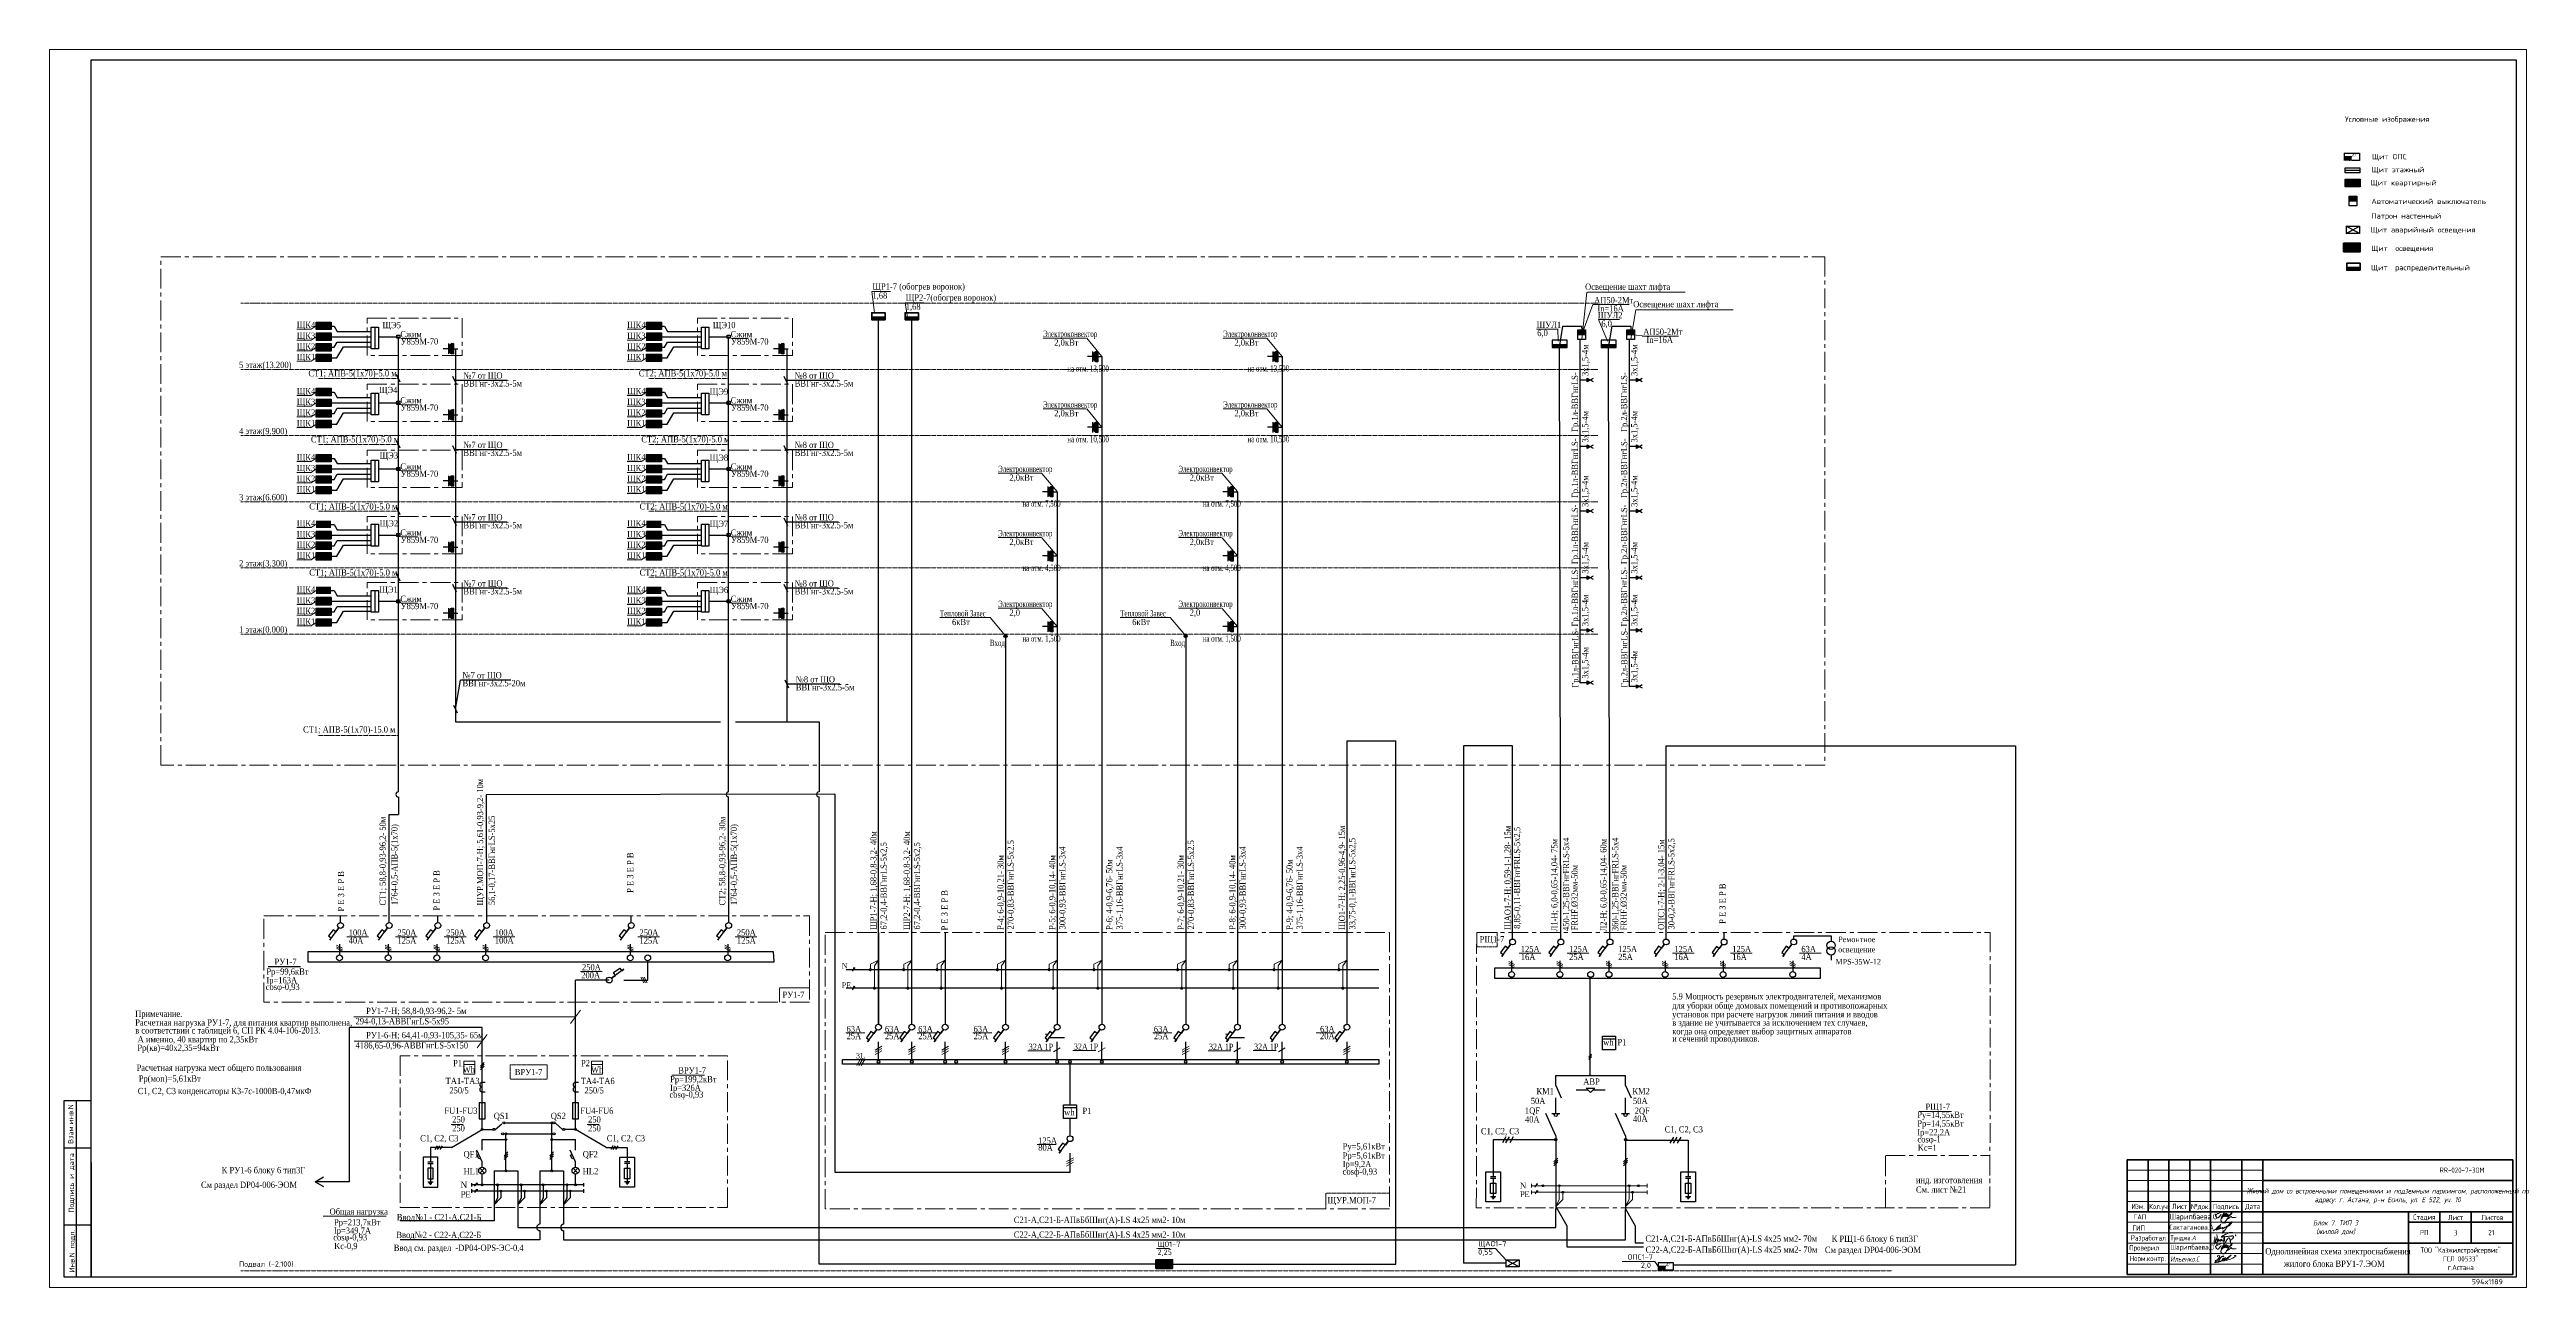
# Model space of a CAD drawing. Header units: millimetres. Extents: x 238368 to 12576735, y -3287118 to 3545602.
# Drawn here: x 5284270 to 5403170, y -2015377 to -1955977 of the extents above; entities that cross this region are included whole.
import ezdxf

# ---------------------------------------------------------------- set-up
doc = ezdxf.new("R2010")
doc.units = ezdxf.units.MM
for name, pattern in [('ACAD_ISO04W100', [30, 24, -3, 0, -3]), ('CENTER', [50.8, 31.75, -6.35, 6.35, -6.35]), ('CENTER2', [28.575, 19.05, -3.175, 3.175, -3.175]), ('CONTI', [0])]:
    doc.linetypes.add(name, pattern=pattern)
doc.layers.get('0').update_dxf_attribs({"lineweight": 13})
for name, color, linetype, lineweight in [('A-SHEET-n', 26, 'Continuous', 50), ('A-TABLE_2', 26, 'Continuous', 15), ('Text standart (rus)', 7, 'Continuous', 13), ('Подпись', 162, 'Continuous', 15), ('ЭЛ', 7, 'Continuous', 30), ('ЭЛ.ос', 7, 'Continuous', 30), ('ЭОМ', 250, 'Continuous', 35)]:
    doc.layers.add(name, color=color, linetype=linetype, lineweight=lineweight)
for name, color, linetype in [('A_SHTAMP', 7, 'Continuous'), ('Dimension', 5, 'Continuous'), ('Рамка', 250, 'CONTI')]:
    doc.layers.add(name, color=color, linetype=linetype)
doc.layers.add('G-IMPT', color=1, linetype='Continuous', lineweight=25, true_color=0xff0000)
doc.layers.add('PDF _0', color=7, linetype='Continuous', true_color=0xfa0000)
doc.styles.add('GOST', font='isocpeur.ttf')
doc.styles.get("Standard").update_dxf_attribs({"font": 'isocpeur.ttf', "width": 0.8})
doc.styles.add('TNRC', font='times.ttf')

msp = doc.modelspace()

# ---------------------------------------------------------------- texts
at = {"lineweight": 15, "style": 'TNRC'}
for s, height, width, p in [('ЩР1-7 (обогрев воронок)', 300, 0.9, (5323770, -1967493)), ('1,68', 300, 0.9, (5323770, -1967926)), ('ЩР2-7(обогрев воронок)', 300, 0.9, (5325370, -1968026)), ('Освещение шахт лифта', 300, 0.9, (5357981, -1967508)), ('1,68', 300, 0.9, (5325370, -1968459)), ('АП50-2Мт', 300, 0.9, (5358416, -1968154)), ('In=16А', 300, 0.9, (5358570, -1968544, 32)), ('ШУЛ2', 300, 0.9, (5358595, -1968878)), ('6,0', 300, 0.9, (5358761, -1969278)), ('Освещение шахт лифта', 300, 0.9, (5360291, -1968342)), ('ЩК4', 300, 0.9, (5296138, -1969341)), ('ЩК3', 300, 0.9, (5296138, -1969861)), ('ЩК2', 300, 0.9, (5296138, -1970371)), ('ЩЭ5', 300, 0.9, (5300253, -1969347)), ('Сжим', 300, 0.9, (5301111, -1969786)), ('У859М-70', 300, 0.9, (5301121, -1970135)), ('ЩК4', 300, 0.9, (5311995, -1969341)), ('ЩК3', 300, 0.9, (5311995, -1969861)), ('ЩК2', 300, 0.9, (5311995, -1970371)), ('ЩЭ10', 300, 0.9, (5316111, -1969347)), ('Сжим', 300, 0.9, (5316969, -1969786)), ('У859М-70', 300, 0.9, (5316979, -1970135)), ('2,0кВт', 300, 0.9, (5332499, -1970185)), ('2,0кВт', 300, 0.9, (5341150, -1970185)), ('ШУЛ1', 300, 0.9, (5355653, -1969338)), ('6,0', 300, 0.9, (5355685, -1969727)), ('АП50-2Мт', 300, 0.9, (5360774, -1969665)), ('In=16А', 300, 0.9, (5360928, -1970055, 32)), ('5 этаж(13.200)', 300, 0.9, (5293369, -1971259)), ('ЩК1', 300, 0.9, (5296138, -1970880)), ('СТ1; АПВ-5(1х70)-5.0 м', 300, 0.9, (5296697, -1971660)), ('ЩК1', 300, 0.9, (5311995, -1970880)), ('СТ2; АПВ-5(1х70)-5.0 м', 300, 0.9, (5312555, -1971660)), ('ЩК4', 300, 0.9, (5296138, -1972514)), ('ЩЭ4', 300, 0.9, (5300080, -1972462)), ('№7 от ЩО', 300, 0.9, (5304131, -1971768)), ('ВВГнг-3х2.5-5м', 300, 0.9, (5304133, -1972148)), ('ЩК4', 300, 0.9, (5311995, -1972514)), ('ЩЭ9', 300, 0.9, (5315961, -1972538)), ('№8 от ЩО', 300, 0.9, (5320035, -1971768)), ('ВВГнг-3х2.5-5м', 300, 0.9, (5320038, -1972148)), ('ЩК3', 300, 0.9, (5296138, -1973034)), ('ЩК2', 300, 0.9, (5296138, -1973545)), ('Сжим', 300, 0.9, (5301111, -1972960)), ('У859М-70', 300, 0.9, (5301121, -1973308)), ('ЩК3', 300, 0.9, (5311995, -1973034)), ('ЩК2', 300, 0.9, (5311995, -1973545)), ('Сжим', 300, 0.9, (5316969, -1972960)), ('У859М-70', 300, 0.9, (5316979, -1973308)), ('2,0кВт', 300, 0.9, (5332499, -1973576)), ('2,0кВт', 300, 0.9, (5341150, -1973576)), ('4 этаж(9.900)', 300, 0.9, (5293369, -1974432)), ('ЩК1', 300, 0.9, (5296138, -1974054)), ('СТ1; АПВ-5(1х70)-5.0 м', 300, 0.9, (5296818, -1974826)), ('№7 от ЩО', 300, 0.9, (5304131, -1975097)), ('ЩК1', 300, 0.9, (5311995, -1974054)), ('СТ2; АПВ-5(1х70)-5.0 м', 300, 0.9, (5312676, -1974826)), ('№8 от ЩО', 300, 0.9, (5320035, -1975097)), ('ЩК4', 300, 0.9, (5296138, -1975688)), ('ЩК3', 300, 0.9, (5296138, -1976208)), ('ЩЭ3', 300, 0.9, (5300114, -1975601)), ('Сжим', 300, 0.9, (5301111, -1976134)), ('ВВГнг-3х2.5-5м', 300, 0.9, (5304133, -1975478)), ('ЩК4', 300, 0.9, (5311995, -1975688)), ('ЩК3', 300, 0.9, (5311995, -1976208)), ('ЩЭ8', 300, 0.9, (5315961, -1975712)), ('Сжим', 300, 0.9, (5316969, -1976134)), ('ВВГнг-3х2.5-5м', 300, 0.9, (5320038, -1975478)), ('3 этаж(6.600)', 300, 0.9, (5293369, -1977606)), ('ЩК2', 300, 0.9, (5296138, -1976718)), ('ЩК1', 300, 0.9, (5296138, -1977227)), ('У859М-70', 300, 0.9, (5301121, -1976482)), ('ЩК2', 300, 0.9, (5311995, -1976718)), ('ЩК1', 300, 0.9, (5311995, -1977227)), ('У859М-70', 300, 0.9, (5316979, -1976482)), ('2,0кВт', 300, 0.9, (5330348, -1976669)), ('2,0кВт', 300, 0.9, (5338999, -1976669)), ('СТ1; АПВ-5(1х70)-5.0 м', 300, 0.9, (5296737, -1978049)), ('№7 от ЩО', 300, 0.9, (5304131, -1978570)), ('СТ2; АПВ-5(1х70)-5.0 м', 300, 0.9, (5312594, -1978049)), ('№8 от ЩО', 300, 0.9, (5320035, -1978570)), ('ЩК4', 300, 0.9, (5296138, -1978861)), ('ЩК3', 300, 0.9, (5296138, -1979382)), ('ЩК2', 300, 0.9, (5296138, -1979892)), ('ЩЭ2', 300, 0.9, (5300118, -1978863)), ('Сжим', 300, 0.9, (5301111, -1979307)), ('У859М-70', 300, 0.9, (5301121, -1979655)), ('ВВГнг-3х2.5-5м', 300, 0.9, (5304133, -1978951)), ('ЩК4', 300, 0.9, (5311995, -1978861)), ('ЩК3', 300, 0.9, (5311995, -1979382)), ('ЩК2', 300, 0.9, (5311995, -1979892)), ('ЩЭ7', 300, 0.9, (5315961, -1978886)), ('Сжим', 300, 0.9, (5316969, -1979307)), ('У859М-70', 300, 0.9, (5316979, -1979655)), ('ВВГнг-3х2.5-5м', 300, 0.9, (5320038, -1978951)), ('2,0кВт', 300, 0.9, (5330348, -1979754)), ('2,0кВт', 300, 0.9, (5338999, -1979754)), ('2 этаж(3.300)', 300, 0.9, (5293369, -1980780)), ('ЩК1', 300, 0.9, (5296138, -1980401)), ('ЩК1', 300, 0.9, (5311995, -1980401)), ('ЩК4', 300, 0.9, (5296138, -1982035)), ('СТ1; АПВ-5(1х70)-5.0 м', 300, 0.9, (5296737, -1981222)), ('ЩЭ1', 300, 0.9, (5300102, -1982041)), ('№7 от ЩО', 300, 0.9, (5304131, -1981744)), ('ВВГнг-3х2.5-5м', 300, 0.9, (5304133, -1982125)), ('ЩК4', 300, 0.9, (5311995, -1982035)), ('СТ2; АПВ-5(1х70)-5.0 м', 300, 0.9, (5312594, -1981222)), ('ЩЭ6', 300, 0.9, (5315961, -1982059)), ('№8 от ЩО', 300, 0.9, (5320035, -1981744)), ('ВВГнг-3х2.5-5м', 300, 0.9, (5320038, -1982125)), ('ЩК3', 300, 0.9, (5296138, -1982555)), ('ЩК2', 300, 0.9, (5296138, -1983066)), ('Сжим', 300, 0.9, (5301111, -1982481)), ('У859М-70', 300, 0.9, (5301121, -1982829)), ('ЩК3', 300, 0.9, (5311995, -1982555)), ('ЩК2', 300, 0.9, (5311995, -1983066)), ('Сжим', 300, 0.9, (5316969, -1982481)), ('У859М-70', 300, 0.9, (5316979, -1982829)), ('2,0', 300, 0.9, (5330348, -1983145)), ('2,0', 300, 0.9, (5338999, -1983145)), ('1 этаж(0.000)', 300, 0.9, (5293369, -1983953)), ('ЩК1', 300, 0.9, (5296138, -1983575)), ('ЩК1', 300, 0.9, (5311995, -1983575)), ('6кВт', 300, 0.9, (5327592, -1983597)), ('6кВт', 300, 0.9, (5336243, -1983597)), ('№7 от ЩО', 300, 0.9, (5304092, -1986149)), ('ВВГнг-3х2.5-20м', 300, 0.9, (5304094, -1986530)), ('№8 от ЩО', 300, 0.9, (5320091, -1986348)), ('ВВГнг-3х2.5-5м', 300, 0.9, (5320093, -1986728)), ('СТ1; АПВ-5(1х70)-15.0 м', 300, 0.9, (5296439, -1988751)), ('40А', 300, 0.9, (5298632, -1998876)), ('100А', 300, 0.9, (5298632, -1998497)), ('250А', 300, 0.9, (5300970, -1998497)), ('125А', 300, 0.9, (5300970, -1998876)), ('250А', 300, 0.9, (5303307, -1998497)), ('125А', 300, 0.9, (5303307, -1998876)), ('100А', 300, 0.9, (5305645, -1998497)), ('100А', 300, 0.9, (5305645, -1998876)), ('250А', 300, 0.9, (5312589, -1998497)), ('125А', 300, 0.9, (5312589, -1998876)), ('250А', 300, 0.9, (5317265, -1998497)), ('125А', 300, 0.9, (5317265, -1998876)), ('РЩ1-7', 300, 0.9, (5352924, -1998820)), ('Ремонтное', 270, 0.9, (5370129, -1998808)), ('РУ1-7', 300, 0.9, (5295070, -1999897)), ('250А', 300, 0.9, (5309829, -2000161)), ('N', 250, 0.9, (5322298, -2000063)), ('125А', 300, 0.9, (5354895, -1999288)), ('16А', 300, 0.9, (5354895, -1999668)), ('25А', 300, 0.9, (5357213, -1999668)), ('125А', 300, 0.9, (5357213, -1999288)), ('25А', 300, 0.9, (5359571, -1999668)), ('125А', 300, 0.9, (5359571, -1999288)), ('125А', 300, 0.9, (5362265, -1999288)), ('16А', 300, 0.9, (5362265, -1999668)), ('125А', 300, 0.9, (5365045, -1999288)), ('16А', 300, 0.9, (5365045, -1999668)), ('4А', 300, 0.9, (5368362, -1999668)), ('63А', 300, 0.9, (5368362, -1999288)), ('MPS-35W-12', 270, 0.9, (5370000, -1999881)), ('освещение', 270, 0.9, (5370129, -1999296)), ('cosφ-0,93', 300, 0.9, (5294648, -2001104)), ('Рр=99,6кВт', 300, 0.9, (5294679, -2000369)), ('Iр=163А', 300, 0.9, (5294679, -2000785)), ('200А', 300, 0.9, (5309791, -2000541)), ('PE', 250, 0.9, (5322298, -2000994)), ('Примечание.', 300, 0.9, (5288382, -2002393)), ('РУ1-7-Н; 58,8-0,93-96,2- 5м', 300, 0.9, (5299468, -2002257)), ('РУ1-7', 300, 0.9, (5319452, -2001478)), ('для уборки обще домовых помещений и противопожарных', 300, 0.9, (5362163, -2002002, 7)), ('установок при расчете нагрузок линий питания и вводов ', 300, 0.9, (5362163, -2002421, 7)), ('5.9 Мощность резервных электродвигателей, механизмов ', 300, 0.9, (5362163, -2001559, 7)), ('в соответствии с таблицей 6, СП РК 4.04-106-2013.', 300, 0.9, (5288382, -2003193)), ('Расчетная нагрузка РУ1-7, для питания квартир выполнена, ', 300, 0.9, (5288382, -2002814)), ('А именно, 40 квартир по 2,35кВт ', 300, 0.9, (5288501, -2003621)), ('294-0,13-АВВГнгLS-5х95', 300, 0.9, (5298960, -2002749)), ('РУ1-6-Н; 64,41-0,93-105,35- 65м', 300, 0.9, (5299468, -2003419)), ('63А', 300, 0.9, (5322530, -2003127)), ('25А', 300, 0.9, (5322530, -2003465)), ('63А', 300, 0.9, (5324369, -2003127)), ('25А', 300, 0.9, (5324369, -2003465)), ('63А', 300, 0.9, (5325969, -2003127)), ('25А', 300, 0.9, (5325969, -2003465)), ('63А', 300, 0.9, (5328628, -2003127)), ('25А', 300, 0.9, (5328628, -2003465)), ('63А', 300, 0.9, (5337279, -2003127)), ('25А', 300, 0.9, (5337279, -2003465)), ('63А', 300, 0.9, (5345258, -2003127)), ('20А', 300, 0.9, (5345258, -2003465)), ('wh', 300, 0.9, (5358849, -2003757)), ('Р1', 300, 0.9, (5359537, -2003753)), ('в здание не учитывается за исключением тех случаев, ', 300, 0.9, (5362163, -2002817, 7)), ('когда она определяет выбор защитных аппаратов  ', 300, 0.9, (5362163, -2003237, 7)), ('и сечений проводников. ', 300, 0.9, (5362163, -2003586, 7)), ('Рр(кв)=40x2,35=94кВт', 300, 0.9, (5288487, -2004027)), ('4186,65-0,96-АВВГнгLS-5х150', 300, 0.9, (5298960, -2003911)), ('Р1', 300, 0.9, (5303643, -2004761)), ('Р2', 300, 0.9, (5309781, -2004761)), ('3L', 250, 0.9, (5322985, -2004383)), ('32A 1P', 300, 0.8, (5331278, -2003982)), ('32A 1P', 300, 0.8, (5333442, -2003975)), ('32A 1P', 300, 0.8, (5339929, -2003982)), ('32A 1P', 300, 0.8, (5342093, -2003975)), ('Расчетная нагрузка мест общего пользования', 300, 0.9, (5288448, -2004984)), ('С1, С2, С3 конденсаторы К3-7с-1000В-0,47мкФ ', 300, 0.9, (5288505, -2006101)), ('Рр(моп)=5,61кВт', 300, 0.9, (5288553, -2005503)), ('ТА1-ТА3', 300, 0.9, (5303282, -2005619)), ('250/5', 300, 0.9, (5303463, -2006068)), ('Wh', 300, 0.9, (5304104, -2005072)), ('ВРУ1-7', 300, 0.9, (5306602, -2005189)), ('ТА4-ТА6', 300, 0.9, (5309768, -2005619)), ('250/5', 300, 0.9, (5309948, -2006068)), ('Wh', 300, 0.9, (5310265, -2005072)), ('Рр=199,2кВт', 300, 0.9, (5314061, -2005534)), ('Iр=326А', 300, 0.9, (5314061, -2005951)), ('ВРУ1-7', 300, 0.9, (5314452, -2005112)), ('КМ1', 300, 0.9, (5355647, -2006108)), ('АВР', 300, 0.9, (5357892, -2005650)), ('КМ2', 300, 0.9, (5360252, -2006108)), ('FU1-FU3', 300, 0.9, (5303225, -2007045)), ('QS1', 300, 0.9, (5305593, -2007296)), ('QS2', 300, 0.9, (5308331, -2007296)), ('FU4-FU6', 300, 0.9, (5309752, -2007045)), ('cosφ-0,93', 300, 0.9, (5314030, -2006270)), ('wh', 300, 0.9, (5332975, -2007120)), ('Р1', 300, 0.9, (5333854, -2007053)), ('1QF', 300, 0.9, (5355092, -2007040)), ('50А', 300, 0.9, (5355373, -2006577)), ('50А', 300, 0.9, (5360280, -2006577)), ('2QF', 300, 0.9, (5360362, -2007046)), ('Ру=14,55кВт', 300, 0.9, (5373928, -2007242)), ('РЩ1-7', 300, 0.9, (5374319, -2006853)), ('С1, С2, С3', 300, 0.9, (5302059, -2008368)), ('250', 300, 0.9, (5303597, -2007464)), ('250', 300, 0.9, (5303597, -2007885)), ('250', 300, 0.9, (5310123, -2007464)), ('250', 300, 0.9, (5310123, -2007885)), ('С1, С2, С3', 300, 0.9, (5311020, -2008368)), ('125А', 300, 0.9, (5331727, -2008478)), ('С1, С2, С3', 300, 0.9, (5352982, -2008029)), ('40А', 300, 0.9, (5355094, -2007464)), ('40А', 300, 0.9, (5360280, -2007433)), ('С1, С2, С3', 300, 0.9, (5361803, -2007939)), ('Рр=14,55кВт', 300, 0.9, (5373928, -2007659)), ('Iр=22,2А', 300, 0.9, (5373928, -2008076)), ('cosφ-1', 300, 0.9, (5373935, -2008420)), ('QF1', 300, 0.9, (5304144, -2009133)), ('QF2', 300, 0.9, (5309865, -2009133)), ('80А', 300, 0.9, (5331727, -2008816)), ('Ру=5,61кВт', 300, 0.9, (5346347, -2008757, -2)), ('Рр=5,61кВт', 300, 0.9, (5346347, -2009202, -2)), ('Iр=9,2А', 300, 0.9, (5346347, -2009605, -2)), ('Kc=1', 300, 0.9, (5373951, -2008822)), ('См раздел DP04-006-ЭОМ ', 300, 0.9, (5291541, -2010601)), ('К РУ1-6 блоку 6 тип3Г ', 300, 0.9, (5292534, -2009896)), ('НL1', 300, 0.9, (5304144, -2009949)), ('НL2', 300, 0.9, (5309865, -2009949)), ('cosф-0,93', 300, 0.9, (5346344, -2009964, -2)), ('инд. изготовления', 300, 0.9, (5373865, -2010374)), ('См. лист №21', 300, 0.9, (5373865, -2010832)), ('Общая нагрузка ', 300, 0.9, (5297712, -2011887)), ('ЩУР.МОП-7', 300, 0.9, (5345618, -2011341)), ('cosφ-0,93', 300, 0.9, (5297889, -2013120)), ('Iр=349,7А', 300, 0.9, (5297920, -2012801)), ('Рр=213,7кВт', 300, 0.9, (5297925, -2012403)), ('Ввод№2 - С22-А,С22-Б', 300, 0.9, (5300920, -2013007)), ('Ввод№1 - С21-А,С21-Б', 300, 0.9, (5300937, -2012154)), ('С21-А,С21-Б-АПвБбШнг(А)-LS 4х25 мм2- 10м', 300, 0.9, (5330558, -2012284)), ('С22-А,С22-Б-АПвБбШнг(А)-LS 4х25 мм2- 10м', 300, 0.9, (5330558, -2012991)), ('С21-А,С21-Б-АПвБбШнг(А)-LS 4х25 мм2- 70м', 300, 0.9, (5360878, -2013184)), ('К РЩ1-6 блоку 6 тип3Г ', 300, 0.9, (5369819, -2013190)), ('Kc-0,9', 300, 0.9, (5297934, -2013538)), ('Ввод см. раздел  -DP04-OPS-ЭС-0,4 ', 300, 0.9, (5300793, -2013625)), ('С22-А,С22-Б-АПвБбШнг(А)-LS 4х25 мм2- 70м', 300, 0.9, (5360887, -2013711)), ('См раздел DP04-006-ЭОМ ', 300, 0.9, (5369492, -2013721)), ('Однолинейная схема электроснабжения   ', 300, 0.9, (5390633, -2013791, 34)), (' жилого блока ВРУ1-7.ЭОМ  ', 300, 0.9, (5391425, -2014389))]:
    msp.add_text(s, height=height, dxfattribs=dict(at, width=width)).set_placement(p)
at = {"lineweight": 15, "style": 'TNRC', "width": 0.9}
for s, p in [('3х1,5-4м', (5358134, -1971643)), ('3х1,5-4м', (5360492, -1971643)), ('Гр.1л-ВВГнгLS-', (5357643, -1974326)), ('Гр.2л-ВВГнгLS-', (5360001, -1974326)), ('3х1,5-4м', (5358134, -1974834)), ('3х1,5-4м', (5360492, -1974834)), ('Гр.1л-ВВГнгLS-', (5357643, -1977499)), ('Гр.2л-ВВГнгLS-', (5360001, -1977499)), ('3х1,5-4м', (5358134, -1977925)), ('3х1,5-4м', (5360492, -1977925)), ('Гр.1л-ВВГнгLS-', (5357643, -1980673)), ('Гр.2л-ВВГнгLS-', (5360001, -1980673)), ('3х1,5-4м', (5358134, -1981126)), ('3х1,5-4м', (5360492, -1981126)), ('Гр.1л-ВВГнгLS-', (5357643, -1983664)), ('Гр.2л-ВВГнгLS-', (5360001, -1983664)), ('3х1,5-4м', (5358134, -1983645)), ('3х1,5-4м', (5360492, -1983645)), ('Гр.1л-ВВГнгLS-', (5357657, -1986597)), ('Гр.2л-ВВГнгLS-', (5360015, -1986597)), ('3х1,5-4м', (5358134, -1986163)), ('3х1,5-4м', (5360492, -1986346)), ('ЩУР.МОП-7-Н; 5,61-0,93-9,2- 10м', (5305085, -1997050)), ('56,1-0,17-ВВГнгLS-5х25', (5305649, -1997030)), ('СТ1; 58,8-0,93-96,2- 50м', (5300411, -1997050)), ('1764-0,5-АПВ-5(1х70)', (5300975, -1997030)), ('СТ2; 58,8-0,93-96,2- 30м', (5316706, -1997049)), ('1764-0,5-АПВ-5(1х70)', (5317270, -1997029)), ('ЩР1-7-Н; 1,68-0,8-3,2- 40м', (5323969, -1998222)), ('ЩР2-7-Н; 1,68-0,8-3,2- 40м', (5325569, -1998222)), ('270-0,83-ВВГнгLS-5х2.5', (5330558, -1998202)), ('270-0,83-ВВГнгLS-5х2.5', (5339209, -1998202)), ('ЩО1-7-Н; 2,25-0,96-4,9- 15м', (5346458, -1998222)), ('33,75-0,1-ВВГнгLS-5х2,5', (5346949, -1998202)), ('ЩАО1-7-Н; 0,59-1-1,28- 15м', (5354411, -1998222)), ('8,85-0,11-ВВГнгFRLS-5х2,5', (5354864, -1998172)), ('Л1-Н; 6,0-0,65-14,04- 75м', (5356653, -1998296)), ('450-1,25-ВВГнгFRLS-5x4', (5357217, -1998277)), ('Л2-Н; 6,0-0,65-14,04- 60м', (5359011, -1998296)), ('360-1,25-ВВГнгFRLS-5x4', (5359575, -1998277)), ('ОПС1-7-Н; 2-1-3,04- 15м', (5361780, -1998222)), ('30-0,2-ВВГнгFRLS-5х2,5', (5362270, -1998202)), ('Р Е З Е Р В', (5312292, -1996443)), ('67,2-0,4-ВВГнгLS-5х2,5', (5324460, -1998202)), ('67,2-0,4-ВВГнгLS-5х2,5', (5326060, -1998202)), ('Р-4; 6-0,9-10,21- 30м', (5330068, -1998222)), ('Р-5; 6-0,9-10,14- 40м', (5332547, -1998222)), ('300-0,93-ВВГнгLS-3х4', (5333037, -1998202)), ('Р-6; 4-0,9-6,76- 50м', (5335290, -1998222)), ('375-1,16-ВВГнгLS-3х4', (5335780, -1998202)), ('Р-7; 6-0,9-10,21- 30м', (5338719, -1998222)), ('Р-8; 6-0,9-10,14- 40м', (5341198, -1998222)), ('300-0,93-ВВГнгLS-3х4', (5341688, -1998202)), ('Р-9; 4-0,9-6,76- 50м', (5343941, -1998222)), ('375-1,16-ВВГнгLS-3х4', (5344431, -1998202)), ('FRHF.Ø32мм-50м', (5357626, -1998246)), ('FRHF.Ø32мм-50м', (5359984, -1998246)), ('Р Е З Е Р В', (5298411, -1997339)), ('Р Е З Е Р В', (5303000, -1997294)), ('Р Е З Е Р В', (5327383, -1998248)), ('Р Е З Е Р В', (5364726, -1997933))]:
    msp.add_text(s, height=300, rotation=90, dxfattribs=at).set_placement(p)
at = {"lineweight": 15, "attachment_point": 1, "line_spacing_factor": 0.9, "style": 'TNRC'}
for s, insert, char_height, width in [('{\\fTimes New Roman|b0|i0|c204|p18;\\T0.9;\\C0;N\\PРЕ}', (5303996, -2010308), 300, 582.16), ('{\\fTimes New Roman|b0|i0|c204|p18;\\Q0;\\T0.9;\\C0;N\\PРЕ}', (5354851, -2010344), 280, 612.14)]:
    msp.add_mtext(s, dxfattribs=dict(at, insert=insert, char_height=char_height, width=width))
at = {"layer": 'A-SHEET-n', "color": 0, "lineweight": 50, "style": 'GOST', "width": 0.8}
for s, height, p in [('Сактаганова.А', 250, (5386030, -2012613)), ('Шарипбаева.О', 270.34, (5386050, -2012112)), ('Шарипбаева.О', 250, (5386071, -2013571))]:
    msp.add_text(s, height=height, dxfattribs=at).set_placement(p)
at = {"layer": 'A-SHEET-n', "color": 0, "linetype": 'Continuous', "lineweight": 13, "insert": (5384528, -2011486), "char_height": 250, "width": 6000, "attachment_point": 5}
msp.add_mtext('\\A1;Изм.', dxfattribs=at)
at = {"layer": 'A-SHEET-n', "color": 0, "linetype": 'Continuous', "char_height": 250, "attachment_point": 5}
for s, insert, width in [('\\A1;Кол.уч', (5385503, -2011523), 6000), ('\\A1;Лист', (5386519, -2011486), 6000), ('\\A1;№док.', (5387518, -2011515), 6000), ('\\A1;Подпись', (5388746, -2011512), 6000), ('\\A1;Дата', (5390028, -2011517), 6000), ('{\\fISOCPEUR|b0|i1|c204|p34;Жилой дом со встроенными помещениями и подземным паркингом, расположенный по адресу: г. Астана, р-н Есиль, ул. Е 522, уч. 10}', (5396510, -2010988), 12000), ('\\A1;ГИП', (5384557, -2012530), 6000), ('\\A1;Разработал', (5385019, -2013035), 6000), ('\\A1;ГAП', (5384616, -2011993), 6000), ('{\\fISOCPEUR|b0|i1|c204|p34;Блок 7. ТИП 3\\P(жилой дом)}', (5394010, -2012503), 7000), ('\\A1;Стадия', (5398265, -2012020), 6000), ('\\A1;РП', (5398265, -2012744), 1380.27), ('\\A1;Лист', (5399767, -2012020), 6000), ('\\A1;3', (5399774, -2012756), 1609.61), ('\\A1;Листов', (5401531, -2012020), 6000), ('\\A1;21', (5401480, -2012744), 1609.61), ('\\A1;Проверил', (5384816, -2013507), 6000), ('\\A1;Норм.контр.', (5384993, -2014021), 6000), ('ТОО "Казжилстройсервис"\\PГСЛ 00533"\\Pг.Астана', (5400010, -2014003), 6000)]:
    msp.add_mtext(s, dxfattribs=dict(at, insert=insert, width=width))
at = {"layer": 'A-SHEET-n', "color": 0, "lineweight": 30, "insert": (5386076, -2012885), "char_height": 230, "attachment_point": 1}
msp.add_mtext_dynamic_manual_height_columns('Тунджа{\\fGOST Common|b0|i1|c0|p34;.\\fGOST Common|b0|i1|c162|p34;A }', width=1627.43, gutter_width=1, heights=[0], dxfattribs=at)
at = {"layer": 'A-SHEET-n', "color": 0, "linetype": 'Continuous', "lineweight": 30, "insert": (5387048, -2014020), "char_height": 250, "width": 1958.9, "attachment_point": 5, "style": 'GOST'}
msp.add_mtext('\\A1;\\pxql;{\\fGOST Common|b0|i1|c204|p34;\\W0.8;Ильенко\\fGOST Common|b0|i1|c0|p34;.\\fGOST Common|b0|i1|c204|p34;С}', dxfattribs=at)
at = {"layer": 'A_SHTAMP', "color": 0, "linetype": 'Continuous', "lineweight": 13, "insert": (5400077, -2009749), "char_height": 250, "width": 3167.44, "attachment_point": 5}
msp.add_mtext('RR-020-7-ЭОМ', dxfattribs=at)
at = {"layer": 'Text standart (rus)', "color": 0}
for s, height, p in [('Условные изображения', 256.26, (5394460, -1959445)), ('Щит этажный ', 256.26, (5395735, -1961866)), ('Щит OПС', 256.3, (5395756, -1961244)), ('Щит квартирный', 256.26, (5395691, -1962494)), ('Автоматический выключатель', 256.26, (5395727, -1963390)), ('Патрон настенный', 256.26, (5395725, -1964087)), ('Щит аварийный освещения', 256.26, (5395691, -1964753)), ('Щит  освещения', 256.26, (5395720, -1965640)), ('Щит  распределительный', 256.26, (5395709, -1966566)), ('2,25', 256.3, (5337457, -2013813)), ('ЩО1-7', 256.3, (5337457, -2013432)), ('0,55', 256.3, (5352848, -2013804)), ('ЩАО1-7', 256.3, (5352848, -2013408)), ('ОПС1-7', 256.3, (5360032, -2014044)), ('2,0', 256.3, (5360657, -2014439))]:
    msp.add_text(s, height=height, dxfattribs=at).set_placement(p)
at = {"layer": 'Text standart (rus)', "style": 'TNRC', "width": 0.6}
for s, p in [('Электроконвектор ', (5331962, -1969767)), ('Электроконвектор ', (5340613, -1969767)), ('на отм. 13,500', (5333126, -1971429)), ('на отм. 13,500', (5341777, -1971429)), ('Электроконвектор ', (5331962, -1973157)), ('Электроконвектор ', (5340613, -1973157)), ('на отм. 10,500', (5333126, -1974820)), ('на отм. 10,500', (5341777, -1974820)), ('Электроконвектор ', (5329811, -1976251)), ('Электроконвектор ', (5338461, -1976251)), ('на отм. 7,500', (5330974, -1977914)), ('на отм. 7,500', (5339625, -1977914)), ('Электроконвектор ', (5329811, -1979336)), ('Электроконвектор ', (5338461, -1979336)), ('на отм. 4,500', (5330974, -1980999)), ('на отм. 4,500', (5339625, -1980999)), ('Тепловой Завес', (5327015, -1983179)), ('Электроконвектор ', (5329811, -1982727)), ('Тепловой Завес', (5335666, -1983179)), ('Электроконвектор ', (5338461, -1982727)), ('Вход', (5329412, -1984600)), ('на отм. 1,500', (5330974, -1984390)), ('Вход', (5338063, -1984600)), ('на отм. 1,500', (5339625, -1984390))]:
    msp.add_text(s, height=300, dxfattribs=at).set_placement(p)
at = {"layer": 'Text standart (rus)', "lineweight": 25}
msp.add_text('Подвал (-2.100)', height=250, dxfattribs=at).set_placement((5293369, -2014378))
at = {"layer": 'Text standart (rus)', "color": 7, "lineweight": 25}
msp.add_text('594x1189', height=250, dxfattribs=at).set_placement((5400539, -2015228))

# ---------------------------------------------------------------- blocks, each defined once
blk = doc.blocks.new('розетка открытой уст')
at = {"layer": 'ЭЛ', "lineweight": 15}
blk.add_hatch(color=256, dxfattribs=at).paths.add_polyline_path([(-310, -10356, 1), (-310, -9856)])
at = {"layer": 'Defpoints'}
blk.add_line((-410, -10106), (-510, -10106), dxfattribs=at)
at = {"layer": 'ЭЛ', "lineweight": 30}
for p, q in [((-310, -10106), (-410, -10106)), ((-310, -10356), (-310, -9856)), ((-60, -10356), (-60, -9856)), ((-60, -10106), (190, -10106))]:
    blk.add_line(p, q, dxfattribs=at)
blk.add_arc((-310, -10106), 250, 270, 90, dxfattribs=at)
blk = doc.blocks.new('stug')
at = {"layer": 'Рамка'}
for p, q in [((18549, -29192), (18549, -20727)), ((18549, -20727), (19849, -20727)), ((19149, -29192), (19149, -20727)), ((18549, -22992), (19849, -22992)), ((18549, -26692), (19849, -26692)), ((19849, -29192), (18549, -29192))]:
    blk.add_line(p, q, dxfattribs=at)
at = {"layer": 'Рамка', "lineweight": 25}
blk.add_line((19849, -23692), (19849, -29192), dxfattribs=at)
at = {"layer": 'Text standart (rus)', "color": 7, "lineweight": 25}
for s, p in [('Взам.инв.N', (18990, -22803)), ('Подпись и дата', (19020, -26101)), ('Инв.N подл.', (19050, -28977))]:
    blk.add_text(s, height=250, rotation=90, dxfattribs=at).set_placement(p)
blk = doc.blocks.new('A$C64CD1D81')
at = {"layer": 'Dimension', "ltscale": 0.1}
h = blk.add_hatch(color=0, dxfattribs=at)
h.set_gradient(color2=(0, 0, 0), one_color=1)
h.paths.add_polyline_path([(0, 364), (0, 0), (728, 0), (728, 364)])
at = {"layer": 'Dimension', "color": 0, "ltscale": 0.1}
for p, q in [((0, 728), (0, 0)), ((0, 728), (1456, 728)), ((728, 364), (0, 364)), ((1456, 0), (728, 0)), ((1456, 728), (1456, 0))]:
    blk.add_line(p, q, dxfattribs=at)
at = {"layer": 'Dimension', "color": 0, "ltscale": 0.1, "insert": (557, 525, -7), "char_height": 320, "width": 1600, "attachment_point": 4}
blk.add_mtext('{\\fGOST type A|b0|i1|c0|p34; \\fGOST type A|b0|i1|c204|p34;А1}', dxfattribs=at)
blk = doc.blocks.new('A$C09176B63')
at = {"layer": 'ЭЛ'}
h = blk.add_hatch(color=256, dxfattribs=at)
h.dxf.hatch_style = 1
h.paths.add_polyline_path([(122, 125), (-105, 125), (-105, -240), (122, -240)])
blk.add_line((-105, 125), (-105, -240), dxfattribs=at)
blk.add_lwpolyline([(-332, 125), (122, 125), (122, -240), (-332, -240)], close=True, dxfattribs=at)
blk = doc.blocks.new('ЩС')
at = {"layer": 'ЭЛ', "lineweight": 25, "ltscale": 0.75}
blk.add_hatch(color=0, dxfattribs=at).paths.add_polyline_path([(160, 84), (160, 0), (-160, 0), (-160, 84)])
at = {"layer": 'ЭЛ', "color": 0, "lineweight": 40, "ltscale": 0.75}
blk.add_lwpolyline([(-160, 84), (-160, -84), (160, -84), (160, 84)], close=True, dxfattribs=at)
blk = doc.blocks.new('A$C73E51638')
at = {"layer": 'ЭЛ'}
h = blk.add_hatch(color=256, dxfattribs=at)
h.dxf.hatch_style = 1
h.paths.add_polyline_path([(12, 74), (-75, -77), (100, -77)])
blk.add_lwpolyline([(-60, 199), (100, -77), (-75, -77), (84, 199)], dxfattribs=at)
blk = doc.blocks.new('krug')
at = {"layer": 'ЭЛ', "const_width": 75}
blk.add_lwpolyline([(-37.5, 0, 1), (37.5, 0, 1)], format="xyb", close=True, dxfattribs=at)
blk = doc.blocks.new('A$C057992fb')
at = {"layer": 'G-IMPT', "color": 154, "lineweight": 9, "true_color": 0x0052a5}
for points in [[(5386, 43584), (3608, 33561), (2272, 25866), (1315, 19990), (673, 15420), (284, 11648), (84, 8160), (11, 4448), (0, 0)], [(17362, 14978), (17173, 19223), (16965, 22658), (16739, 25381), (16498, 27490), (16244, 29084), (15978, 30260), (15703, 31118), (15420, 31756), (15131, 32256), (14837, 32641), (14539, 32919), (14237, 33097), (13931, 33183), (13622, 33184), (13311, 33106), (12999, 32959), (12684, 32745), (12366, 32456), (12041, 32077), (11708, 31596), (11363, 31000), (11003, 30275), (10627, 29410), (10231, 28389), (9816, 27209), (9393, 25895), (8974, 24482), (8575, 23003), (8208, 21493), (7888, 19985), (7627, 18513), (7440, 17112), (7336, 15810), (7314, 14612), (7366, 13519), (7486, 12530), (7668, 11644), (7907, 10863), (8195, 10186), (8527, 9612), (8897, 9142), (9305, 8777), (9753, 8517), (10240, 8363), (10768, 8316), (11338, 8376), (11950, 8545), (12606, 8823), (13305, 9213), (14050, 9729), (14839, 10384), (15673, 11194), (16551, 12174), (17476, 13340), (18445, 14705), (19460, 16285), (20516, 18084), (21583, 20068), (22630, 22190), (23622, 24405), (24525, 26666), (25307, 28928), (25934, 31145), (26372, 33272)], [(16097, 57545), (16948, 53558), (17543, 49068), (17914, 44213), (18097, 39127), (18124, 33948), (18030, 28810), (17850, 23850), (17617, 19204), (17362, 14978), (17107, 11163), (16867, 7717), (16661, 4602), (16505, 1777), (16418, -797), (16416, -3160), (16517, -5352)], [(26153, 32209), (25895, 30330), (25714, 28637), (25600, 27122), (25544, 25772), (25537, 24578), (25568, 23531), (25629, 22619), (25711, 21833), (25804, 21163), (25910, 20598), (26028, 20128), (26162, 19742), (26310, 19431), (26476, 19183), (26660, 18990), (26864, 18839), (27088, 18724), (27330, 18643), (27588, 18599), (27859, 18592), (28140, 18625), (28430, 18700), (28725, 18817), (29023, 18978), (29322, 19186), (29624, 19440), (29931, 19742), (30246, 20092), (30569, 20492), (30905, 20941), (31255, 21441), (31622, 21993), (32005, 22595), (32402, 23242), (32805, 23925), (33210, 24639), (33609, 25374), (33997, 26123), (34368, 26879), (34716, 27634), (35036, 28377), (35324, 29089), (35578, 29746), (35794, 30324), (35970, 30800), (36103, 31151), (36191, 31353), (36231, 31383), (36222, 31226), (36172, 30900), (36091, 30432), (35989, 29847), (35876, 29172), (35763, 28434), (35659, 27659), (35574, 26873), (35517, 26098), (35489, 25346), (35489, 24620), (35518, 23928), (35575, 23275), (35659, 22667), (35771, 22110), (35909, 21610), (36073, 21171), (36260, 20793), (36466, 20473), (36685, 20208), (36915, 19997), (37150, 19837), (37388, 19726), (37624, 19661), (37855, 19641), (38084, 19664), (38314, 19732), (38550, 19844), (38795, 19999), (39053, 20199), (39328, 20442), (39624, 20729), (39949, 21072), (40327, 21531), (40786, 22178), (41354, 23085), (42061, 24323), (42933, 25966), (44000, 28085), (45289, 30752)], [(45289, 30752), (45193, 29549), (45189, 28434), (45266, 27408), (45412, 26467), (45615, 25610), (45863, 24833), (46144, 24136), (46448, 23516), (46762, 22970), (47088, 22494), (47426, 22085), (47777, 21738), (48141, 21448), (48522, 21211), (48918, 21024), (49332, 20881), (49764, 20778), (50210, 20715), (50666, 20689), (51127, 20699), (51588, 20744), (52046, 20822), (52495, 20932), (52931, 21072), (53351, 21240), (53755, 21429), (54145, 21630), (54523, 21834), (54890, 22034), (55249, 22220), (55601, 22384), (55948, 22518), (56292, 22615), (56630, 22672), (56964, 22689), (57292, 22666), (57613, 22603), (57927, 22497), (58232, 22351), (58527, 22162), (58812, 21931), (59086, 21665), (59345, 21371), (59590, 21055), (59817, 20726), (60025, 20390), (60214, 20054), (60380, 19726), (60522, 19413), (60643, 19121), (60745, 18858), (60828, 18631), (60897, 18446), (60951, 18310), (60994, 18229), (61028, 18212), (61053, 18265), (61072, 18394), (61082, 18607), (61085, 18910), (61080, 19312), (61067, 19818), (61046, 20436), (61017, 21173), (60979, 22037), (60930, 23046), (60867, 24217), (60787, 25567), (60689, 27116), (60568, 28881), (60423, 30881), (60251, 33133), (60050, 35627), (59827, 38246), (59589, 40840), (59343, 43265), (59096, 45372), (58857, 47015), (58632, 48047), (58429, 48321), (58253, 47740), (58102, 46404), (57969, 44464), (57850, 42072), (57740, 39378), (57633, 36532), (57525, 33685), (57409, 30988), (57284, 28562), (57153, 26405), (57023, 24487), (56899, 22776), (56789, 21242), (56697, 19853), (56632, 18578), (56598, 17386), (56601, 16252), (56642, 15168), (56719, 14133), (56833, 13145), (56981, 12204), (57164, 11307), (57381, 10452), (57631, 9640), (57912, 8868), (58221, 8143), (58550, 7470), (58897, 6856), (59254, 6308), (59616, 5832), (59979, 5434), (60336, 5120), (60685, 4899), (61035, 4788), (61395, 4804), (61776, 4965), (62189, 5291), (62644, 5799), (63153, 6508), (63724, 7435), (64368, 8590), (65082, 9949), (65861, 11478), (66703, 13144), (67602, 14912), (68556, 16750), (69559, 18623), (70608, 20499), (71698, 22347), (72815, 24148), (73946, 25887), (75077, 27549), (76194, 29118), (77283, 30579), (78331, 31916), (79323, 33114), (80250, 34161), (81114, 35062), (81923, 35826), (82684, 36461), (83405, 36975), (84092, 37377), (84754, 37677), (85396, 37881), (86026, 37995), (86642, 38007), (87244, 37903), (87828, 37665), (88394, 37279), (88940, 36729), (89464, 36000), (89965, 35077), (90441, 33950), (90895, 32642), (91328, 31182), (91744, 29598), (92145, 27920), (92534, 26177), (92913, 24397), (93285, 22610), (93651, 20844), (94005, 19119), (94339, 17458), (94647, 15880), (94921, 14407), (95154, 13058), (95337, 11856), (95465, 10819), (95531, 9968), (95543, 9316), (95509, 8874), (95439, 8654), (95340, 8667), (95223, 8926), (95096, 9442), (94969, 10227), (94849, 11280), (94744, 12550), (94660, 13977), (94604, 15497), (94582, 17049), (94602, 18569), (94670, 19997), (94792, 21269), (94974, 22338), (95219, 23220), (95526, 23945), (95898, 24541), (96335, 25040), (96838, 25471), (97409, 25864), (98048, 26249), (98754, 26652), (99520, 27086), (100336, 27556), (101191, 28070), (102075, 28637), (102979, 29263), (103892, 29957), (104805, 30725), (105708, 31571), (106590, 32485), (107443, 33451), (108256, 34457), (109020, 35487), (109726, 36526), (110363, 37561), (110923, 38576), (111398, 39560), (111792, 40508), (112111, 41417), (112362, 42284), (112549, 43107), (112680, 43884), (112761, 44611), (112798, 45287), (112795, 45909), (112743, 46476), (112635, 46989), (112459, 47448), (112207, 47852), (111867, 48203), (111432, 48499), (110891, 48742), (110229, 48931), (109415, 49064), (108413, 49143), (107185, 49165), (105696, 49131), (103909, 49038), (101787, 48887), (99295, 48678), (96414, 48410), (93204, 48092), (89742, 47736), (86105, 47351), (82372, 46947), (78619, 46537), (74925, 46129), (71367, 45734), (68011, 45361), (64873, 45013), (61956, 44689), (59265, 44390), (56804, 44117), (54576, 43870), (52586, 43649), (50837, 43455), (49330, 43288), (48048, 43152), (46968, 43048), (46071, 42979), (45334, 42949), (44737, 42959), (44258, 43013), (43877, 43113), (43578, 43262), (43368, 43463), (43263, 43719), (43275, 44033), (43420, 44408), (43710, 44848), (44161, 45355), (44785, 45932), (45597, 46584), (46612, 47318), (47846, 48142), (49313, 49064), (51028, 50092), (53008, 51235), (55267, 52500), (57821, 53896), (60672, 55423), (63771, 57048), (67055, 58728), (70464, 60422), (73935, 62088), (77407, 63685), (80817, 65170), (84104, 66503), (87226, 67646), (90228, 68586), (93175, 69313), (96130, 69819), (99160, 70093), (102328, 70127), (105700, 69912), (109340, 69439)], [(125385, 56635), (125208, 54967), (125101, 53665), (125085, 52622), (125179, 51732), (125403, 50888), (125775, 49986), (126316, 48919), (127045, 47580)]]:
    blk.add_lwpolyline(points, dxfattribs=at)

# ---------------------------------------------------------------- hatches: boundary and pattern name
for points in [[(5330233, -1984120, 1), (5330083, -1984120, 1)], [(5338884, -1984120, 1), (5338734, -1984120, 1)]]:
    msp.add_hatch(color=256).paths.add_polyline_path(points)
at = {"layer": 'ЭЛ'}
for points in [[(5395182, -1962205), (5395182, -1962563), (5394464, -1962563), (5394464, -1962205)], [(5297786, -1969057), (5297786, -1969415), (5297067, -1969415), (5297067, -1969057)], [(5297786, -1969577), (5297786, -1969935), (5297067, -1969935), (5297067, -1969577)], [(5297786, -1970086), (5297786, -1970444), (5297067, -1970444), (5297067, -1970086)], [(5313643, -1969057), (5313643, -1969415), (5312925, -1969415), (5312925, -1969057)], [(5313643, -1969577), (5313643, -1969935), (5312925, -1969935), (5312925, -1969577)], [(5313643, -1970086), (5313643, -1970444), (5312925, -1970444), (5312925, -1970086)], [(5297786, -1970595), (5297786, -1970953), (5297067, -1970953), (5297067, -1970595)], [(5313643, -1970595), (5313643, -1970953), (5312925, -1970953), (5312925, -1970595)], [(5297786, -1972231), (5297786, -1972588), (5297067, -1972588), (5297067, -1972231)], [(5313643, -1972231), (5313643, -1972588), (5312925, -1972588), (5312925, -1972231)], [(5297786, -1972751), (5297786, -1973108), (5297067, -1973108), (5297067, -1972751)], [(5297786, -1973260), (5297786, -1973617), (5297067, -1973617), (5297067, -1973260)], [(5313643, -1972751), (5313643, -1973108), (5312925, -1973108), (5312925, -1972751)], [(5313643, -1973260), (5313643, -1973617), (5312925, -1973617), (5312925, -1973260)], [(5297786, -1973769), (5297786, -1974126), (5297067, -1974126), (5297067, -1973769)], [(5313643, -1973769), (5313643, -1974126), (5312925, -1974126), (5312925, -1973769)], [(5297786, -1975404), (5297786, -1975762), (5297067, -1975762), (5297067, -1975404)], [(5297786, -1975924), (5297786, -1976282), (5297067, -1976282), (5297067, -1975924)], [(5313643, -1975404), (5313643, -1975762), (5312925, -1975762), (5312925, -1975404)], [(5313643, -1975924), (5313643, -1976282), (5312925, -1976282), (5312925, -1975924)], [(5297786, -1976433), (5297786, -1976791), (5297067, -1976791), (5297067, -1976433)], [(5297786, -1976942), (5297786, -1977300), (5297067, -1977300), (5297067, -1976942)], [(5313643, -1976433), (5313643, -1976791), (5312925, -1976791), (5312925, -1976433)], [(5313643, -1976942), (5313643, -1977300), (5312925, -1977300), (5312925, -1976942)], [(5297786, -1978578), (5297786, -1978936), (5297067, -1978936), (5297067, -1978578)], [(5297786, -1979098), (5297786, -1979456), (5297067, -1979456), (5297067, -1979098)], [(5297786, -1979607), (5297786, -1979965), (5297067, -1979965), (5297067, -1979607)], [(5313643, -1978578), (5313643, -1978936), (5312925, -1978936), (5312925, -1978578)], [(5313643, -1979098), (5313643, -1979456), (5312925, -1979456), (5312925, -1979098)], [(5313643, -1979607), (5313643, -1979965), (5312925, -1979965), (5312925, -1979607)], [(5297786, -1980116), (5297786, -1980474), (5297067, -1980474), (5297067, -1980116)], [(5313643, -1980116), (5313643, -1980474), (5312925, -1980474), (5312925, -1980116)], [(5297786, -1981752), (5297786, -1982109), (5297067, -1982109), (5297067, -1981752)], [(5313643, -1981752), (5313643, -1982109), (5312925, -1982109), (5312925, -1981752)], [(5297786, -1982272), (5297786, -1982629), (5297067, -1982629), (5297067, -1982272)], [(5297786, -1982781), (5297786, -1983138), (5297067, -1983138), (5297067, -1982781)], [(5313643, -1982272), (5313643, -1982629), (5312925, -1982629), (5312925, -1982272)], [(5313643, -1982781), (5313643, -1983138), (5312925, -1983138), (5312925, -1982781)], [(5297786, -1983290), (5297786, -1983647), (5297067, -1983647), (5297067, -1983290)], [(5313643, -1983290), (5313643, -1983647), (5312925, -1983647), (5312925, -1983290)]]:
    msp.add_hatch(color=0, dxfattribs=at).paths.add_polyline_path(points)
at = {"layer": 'ЭЛ', "lineweight": 25, "ltscale": 0.75}
for points in [[(5395191, -1965263), (5395191, -1965683), (5394391, -1965683), (5394391, -1965263)], [(5338179, -2014047), (5338179, -2014466), (5337379, -2014466), (5337379, -2014047)]]:
    msp.add_hatch(color=0, dxfattribs=at).paths.add_polyline_path(points)
at = {"layer": 'ЭЛ.ос'}
for color, points in [(0, [(5357114, -1970101), (5357114, -1970280), (5356396, -1970280), (5356396, -1970101)]), (0, [(5359472, -1970101), (5359472, -1970280), (5358754, -1970280), (5358754, -1970101)]), (256, [(5358250, -2005202, 1), (5358192, -2005202, 1)]), (256, [(5355992, -2010497, 1), (5355905, -2010497, 1)]), (256, [(5356787, -2010497, 1), (5356700, -2010497, 1)]), (256, [(5360135, -2010497, 1), (5360048, -2010497, 1)]), (256, [(5360594, -2010497, 1), (5360507, -2010497, 1)]), (256, [(5356955, -2010812, 1), (5356868, -2010812, 1)]), (256, [(5360303, -2010812, 1), (5360216, -2010812, 1)])]:
    msp.add_hatch(color=color, dxfattribs=at).paths.add_polyline_path(points)
at = {"layer": 'ЭЛ.ос', "ltscale": 0.5}
for points in [[(5322876, -2000948, 1), (5322920, -2000948, 1)], [(5305080, -2007795, 1), (5304998, -2007795, 1)], [(5306221, -2008006, 1), (5306138, -2008006, 1)], [(5308419, -2007481, 1), (5308336, -2007481, 1)], [(5309560, -2007795, 1), (5309478, -2007795, 1)], [(5306221, -2008280, 1), (5306138, -2008280, 1)], [(5308419, -2008280, 1), (5308337, -2008280, 1)], [(5304799, -2010382, 1), (5304754, -2010382, 1)], [(5305080, -2010454, 1), (5304998, -2010454, 1)], [(5305811, -2010454, 1), (5305728, -2010454, 1)], [(5306221, -2009782, 1), (5306138, -2009782, 1)], [(5306951, -2010454, 1), (5306869, -2010454, 1)], [(5308009, -2010454, 1), (5307927, -2010454, 1)], [(5308420, -2009782, 1), (5308337, -2009782, 1)], [(5309150, -2010454, 1), (5309067, -2010454, 1)], [(5309560, -2010454, 1), (5309478, -2010454, 1)], [(5305971, -2010754, 1), (5305888, -2010754, 1)], [(5307111, -2010754, 1), (5307029, -2010754, 1)], [(5308169, -2010754, 1), (5308087, -2010754, 1)], [(5309310, -2010754, 1), (5309227, -2010754, 1)]]:
    msp.add_hatch(color=7, dxfattribs=at).paths.add_polyline_path(points)
at = {"layer": 'ЭЛ.ос', "lineweight": 20}
msp.add_hatch(color=256, dxfattribs=at).paths.add_polyline_path([(5355695, -2010422, 1), (5355649, -2010422, 1)])

# ---------------------------------------------------------------- linework, layer by layer
at = {"color": 7, "lineweight": 18}
for p, q in [((5394476, -1961135), (5394643, -1961135)), ((5394541, -1961129), (5394708, -1961129)), ((5394601, -1961134), (5394601, -1961302)), ((5394671, -1961119), (5394671, -1961312)), ((5394672, -1961128), (5394672, -1961296)), ((5361540, -2014377, 0), (5361706, -2014377, 0)), ((5361605, -2014371, 0), (5361771, -2014371, 0)), ((5361664, -2014376, 0), (5361664, -2014544, 0)), ((5361734, -2014361, 0), (5361734, -2014554, 0)), ((5361736, -2014370, 0), (5361736, -2014538, 0))]:
    msp.add_line(p, q, dxfattribs=at)
at = {"lineweight": 15}
for p, q in [((5296138, -1969397), (5296831, -1969397)), ((5296138, -1969918), (5296831, -1969918)), ((5296831, -1969397), (5297067, -1969234)), ((5296831, -1969918), (5297067, -1969755)), ((5311995, -1969397), (5312688, -1969397)), ((5311995, -1969918), (5312688, -1969918)), ((5312688, -1969397), (5312925, -1969234)), ((5312688, -1969918), (5312925, -1969755)), ((5296138, -1970428), (5296831, -1970428)), ((5296138, -1970937), (5296831, -1970937)), ((5296831, -1970428), (5297067, -1970265)), ((5296831, -1970937), (5297067, -1970774)), ((5311995, -1970428), (5312688, -1970428)), ((5311995, -1970937), (5312688, -1970937)), ((5312688, -1970428), (5312925, -1970265)), ((5312688, -1970937), (5312925, -1970774)), ((5296831, -1972571), (5297067, -1972408)), ((5312688, -1972571), (5312925, -1972408)), ((5296138, -1972571), (5296831, -1972571)), ((5296138, -1973091), (5296831, -1973091)), ((5296138, -1973602), (5296831, -1973602)), ((5296831, -1973091), (5297067, -1972928)), ((5296831, -1973602), (5297067, -1973439)), ((5311995, -1972571), (5312688, -1972571)), ((5311995, -1973091), (5312688, -1973091)), ((5311995, -1973602), (5312688, -1973602)), ((5312688, -1973091), (5312925, -1972928)), ((5312688, -1973602), (5312925, -1973439)), ((5296138, -1974111), (5296831, -1974111)), ((5296831, -1974111), (5297067, -1973948)), ((5311995, -1974111), (5312688, -1974111)), ((5312688, -1974111), (5312925, -1973948)), ((5296138, -1975745), (5296831, -1975745)), ((5296831, -1975745), (5297067, -1975582)), ((5296831, -1976265), (5297067, -1976102)), ((5311995, -1975745), (5312688, -1975745)), ((5312688, -1975745), (5312925, -1975582)), ((5312688, -1976265), (5312925, -1976102)), ((5296138, -1976265), (5296831, -1976265)), ((5296138, -1976775), (5296831, -1976775)), ((5296138, -1977284), (5296831, -1977284)), ((5296831, -1976775), (5297067, -1976612)), ((5296831, -1977284), (5297067, -1977121)), ((5311995, -1976265), (5312688, -1976265)), ((5311995, -1976775), (5312688, -1976775)), ((5311995, -1977284), (5312688, -1977284)), ((5312688, -1976775), (5312925, -1976612)), ((5312688, -1977284), (5312925, -1977121)), ((5296138, -1978918), (5296831, -1978918)), ((5296138, -1979439), (5296831, -1979439)), ((5296831, -1978918), (5297067, -1978755)), ((5296831, -1979439), (5297067, -1979276)), ((5311995, -1978918), (5312688, -1978918)), ((5311995, -1979439), (5312688, -1979439)), ((5312688, -1978918), (5312925, -1978755)), ((5312688, -1979439), (5312925, -1979276)), ((5296138, -1979949), (5296831, -1979949)), ((5296138, -1980458), (5296831, -1980458)), ((5296831, -1979949), (5297067, -1979786)), ((5296831, -1980458), (5297067, -1980295)), ((5311995, -1979949), (5312688, -1979949)), ((5311995, -1980458), (5312688, -1980458)), ((5312688, -1979949), (5312925, -1979786)), ((5312688, -1980458), (5312925, -1980295)), ((5296831, -1982092), (5297067, -1981929)), ((5312688, -1982092), (5312925, -1981929)), ((5296138, -1982092), (5296831, -1982092)), ((5296138, -1982612), (5296831, -1982612)), ((5296138, -1983123), (5296831, -1983123)), ((5296831, -1982612), (5297067, -1982449)), ((5296831, -1983123), (5297067, -1982960)), ((5311995, -1982092), (5312688, -1982092)), ((5311995, -1982612), (5312688, -1982612)), ((5311995, -1983123), (5312688, -1983123)), ((5312688, -1982612), (5312925, -1982449)), ((5312688, -1983123), (5312925, -1982960)), ((5296138, -1983632), (5296831, -1983632)), ((5296831, -1983632), (5297067, -1983469)), ((5311995, -1983632), (5312688, -1983632)), ((5312688, -1983632), (5312925, -1983469)), ((5354809, -1999338), (5355851, -1999338)), ((5357126, -1999338), (5358168, -1999338)), ((5362178, -1999338), (5363220, -1999338)), ((5364958, -1999338), (5366000, -1999338)), ((5368276, -1999338), (5369318, -1999338)), ((5314144, -2005187), (5315707, -2005187)), ((5374011, -2006927), (5375574, -2006927)), ((5297404, -2011962), (5300426, -2011962))]:
    msp.add_line(p, q, dxfattribs=at)
at = {"lineweight": 30}
for p, q in [((5369786, -1998513), (5369786, -1998763)), ((5369788, -1999430), (5369788, -1999680))]:
    msp.add_line(p, q, dxfattribs=at)
at = {"lineweight": 15}
for points in [[(5297067, -1969935), (5297067, -1969577)], [(5312925, -1969935), (5312925, -1969577)], [(5297067, -1973108), (5297067, -1972751)], [(5312925, -1973108), (5312925, -1972751)], [(5297067, -1976282), (5297067, -1975924)], [(5312925, -1976282), (5312925, -1975924)], [(5297067, -1979456), (5297067, -1979098)], [(5312925, -1979456), (5312925, -1979098)], [(5297067, -1982629), (5297067, -1982272)], [(5312925, -1982629), (5312925, -1982272)]]:
    msp.add_lwpolyline(points, dxfattribs=at)
at = {"color": 3, "lineweight": 30}
for centre in [(5330158, -1984122), (5338809, -1984122)]:
    msp.add_circle(centre, 76.6, dxfattribs=at)
at = {"lineweight": 30}
for centre in [(5369790, -1998963), (5369790, -1999230)]:
    msp.add_circle(centre, 200, dxfattribs=at)
at = {"layer": 'A-SHEET-n', "color": 0}
for p, q in [((5385010, -2011768), (5385010, -2009253)), ((5386010, -2014753), (5386010, -2009253)), ((5387010, -2011753), (5387010, -2009253)), ((5388010, -2014753), (5388010, -2009253)), ((5389510, -2014753), (5389510, -2009253)), ((5390510, -2014753), (5390510, -2009253)), ((5390510, -2010253), (5402510, -2010253)), ((5384010, -2011753), (5390510, -2011753)), ((5390510, -2011753), (5402510, -2011753)), ((5397510, -2011753), (5397510, -2014753)), ((5390510, -2013253), (5402510, -2013253))]:
    msp.add_line(p, q, dxfattribs=at)
at = {"layer": 'A-SHEET-n', "color": 0, "linetype": 'Continuous'}
for p, q in [((5399010, -2011753), (5399010, -2013253)), ((5400510, -2011753), (5400510, -2013253)), ((5397510, -2012253), (5402510, -2012253))]:
    msp.add_line(p, q, dxfattribs=at)
at = {"layer": 'A-SHEET-n', "linetype": 'Continuous', "lineweight": 13}
msp.add_line((5397510, -2013253), (5402510, -2013253), dxfattribs=at)
at = {"layer": 'A-SHEET-n', "color": 0}
msp.add_lwpolyline([(5402510, -2009253), (5384010, -2009253), (5384010, -2014753), (5402510, -2014753)], close=True, dxfattribs=at)
at = {"layer": 'A-TABLE_2', "color": 0}
for p, q in [((5384010, -2009753), (5390510, -2009753)), ((5384010, -2010253), (5390510, -2010253)), ((5384010, -2010753), (5390510, -2010753)), ((5384010, -2011253), (5390510, -2011253)), ((5384010, -2012253), (5390510, -2012253)), ((5384010, -2012753), (5390510, -2012753)), ((5384010, -2013253), (5390510, -2013253)), ((5384010, -2013753), (5390510, -2013753)), ((5384010, -2014253), (5390510, -2014253))]:
    msp.add_line(p, q, dxfattribs=at)
at = {"layer": 'PDF _0', "color": 7, "lineweight": 30}
for p, q in [((5354173, -2008148), (5354009, -2008433)), ((5354331, -2008148), (5354167, -2008433)), ((5354525, -2008148), (5354361, -2008433)), ((5362221, -2008164), (5362056, -2008449)), ((5362379, -2008164), (5362214, -2008449)), ((5362573, -2008164), (5362408, -2008449)), ((5302431, -2009356), (5302686, -2009356)), ((5302880, -2008576), (5302770, -2008766)), ((5302985, -2008576), (5302875, -2008766)), ((5303114, -2008576), (5303005, -2008766)), ((5311317, -2008576), (5311207, -2008766)), ((5311422, -2008576), (5311313, -2008766)), ((5311552, -2008576), (5311442, -2008766)), ((5312127, -2009356), (5311872, -2009356)), ((5302431, -2009438), (5302686, -2009438)), ((5312127, -2009438), (5311872, -2009438)), ((5353694, -2010066), (5353439, -2010066)), ((5353694, -2010148), (5353439, -2010148)), ((5363058, -2010066), (5362803, -2010066)), ((5363058, -2010148), (5362803, -2010148))]:
    msp.add_line(p, q, dxfattribs=at)
for points in [[(5303562, -2008670), (5305039, -2007795)], [(5310997, -2008670), (5309519, -2007795)], [(5303562, -2008670), (5302559, -2008670), (5302558, -2009356)], [(5310997, -2008670), (5311999, -2008670), (5312000, -2009356)], [(5356574, -2008291), (5353567, -2008291), (5353567, -2010066)], [(5359923, -2008305), (5362931, -2008305), (5362931, -2010066)], [(5302431, -2010315), (5302686, -2010315)], [(5302482, -2010366), (5302626, -2010366)], [(5302524, -2010417), (5302592, -2010417)], [(5302558, -2009438), (5302558, -2010315)], [(5312127, -2010315), (5311872, -2010315)], [(5312076, -2010366), (5311932, -2010366)], [(5312034, -2010417), (5311966, -2010417)], [(5312000, -2009438), (5312000, -2010315)], [(5353567, -2010148), (5353567, -2011025)], [(5362931, -2010148), (5362931, -2011025)], [(5353694, -2011025), (5353439, -2011025)], [(5353643, -2011076), (5353499, -2011076)], [(5353600, -2011126), (5353533, -2011126)], [(5363058, -2011025), (5362803, -2011025)], [(5363007, -2011076), (5362863, -2011076)], [(5362965, -2011126), (5362897, -2011126)]]:
    msp.add_lwpolyline(points, dxfattribs=at)
for points in [[(5302210, -2010561), (5302907, -2010561), (5302907, -2009123), (5302210, -2009123)], [(5312348, -2010561), (5311651, -2010561), (5311651, -2009123), (5312348, -2009123)], [(5302431, -2010162), (5302686, -2010162), (5302686, -2009661), (5302431, -2009661)], [(5312127, -2010162), (5311872, -2010162), (5311872, -2009661), (5312127, -2009661)], [(5353915, -2011271), (5353218, -2011271), (5353218, -2009833), (5353915, -2009833)], [(5353694, -2010872), (5353439, -2010872), (5353439, -2010370), (5353694, -2010370)], [(5363279, -2011271), (5362583, -2011271), (5362583, -2009833), (5363279, -2009833)], [(5363058, -2010872), (5362803, -2010872), (5362803, -2010370), (5363058, -2010370)]]:
    msp.add_lwpolyline(points, close=True, dxfattribs=at)
at = {"layer": 'Text standart (rus)'}
for p, q in [((5358060, -1967626), (5357824, -1969878)), ((5362778, -1967626), (5358102, -1967626)), ((5358360, -1968217), (5357824, -1969656)), ((5360105, -1968217), (5358360, -1968217)), ((5358619, -1968935), (5359628, -1968935)), ((5358619, -1968935), (5359053, -1969976)), ((5360418, -1968459), (5360182, -1969878)), ((5365088, -1968459), (5360412, -1968459)), ((5301161, -1969844), (5301013, -1969756)), ((5301932, -1969844), (5301161, -1969844)), ((5317019, -1969844), (5316870, -1969756)), ((5317789, -1969844), (5317019, -1969844)), ((5331962, -1969823), (5334034, -1969823)), ((5334057, -1969834), (5334789, -1970705)), ((5340613, -1969823), (5342685, -1969823)), ((5342708, -1969834), (5343440, -1970705)), ((5355653, -1969395), (5356686, -1969395)), ((5356679, -1969395), (5356695, -1969976)), ((5360718, -1969721), (5360182, -1969656)), ((5362463, -1969728), (5360718, -1969728)), ((5301161, -1973018), (5301013, -1972930)), ((5301932, -1973018), (5301161, -1973018)), ((5317019, -1973018), (5316870, -1972930)), ((5317789, -1973018), (5317019, -1973018)), ((5331962, -1973214), (5334034, -1973214)), ((5334057, -1973225), (5334789, -1974096)), ((5340613, -1973214), (5342685, -1973214)), ((5342708, -1973225), (5343440, -1974096)), ((5301161, -1976191), (5301013, -1976103)), ((5317019, -1976191), (5316870, -1976103)), ((5301932, -1976191), (5301161, -1976191)), ((5317789, -1976191), (5317019, -1976191)), ((5329811, -1976308), (5331883, -1976308)), ((5331906, -1976319), (5332638, -1977190)), ((5338461, -1976308), (5340533, -1976308)), ((5340556, -1976319), (5341289, -1977190)), ((5301161, -1979365), (5301013, -1979277)), ((5301932, -1979365), (5301161, -1979365)), ((5317019, -1979365), (5316870, -1979277)), ((5317789, -1979365), (5317019, -1979365)), ((5329811, -1979393), (5331883, -1979393)), ((5331906, -1979403), (5332638, -1980274)), ((5338461, -1979393), (5340533, -1979393)), ((5340556, -1979403), (5341289, -1980274)), ((5301161, -1982539), (5301013, -1982451)), ((5301932, -1982539), (5301161, -1982539)), ((5317019, -1982539), (5316870, -1982451)), ((5317789, -1982539), (5317019, -1982539)), ((5327015, -1983236), (5329417, -1983236)), ((5329417, -1983236), (5330158, -1984117)), ((5329811, -1982783), (5331883, -1982783)), ((5331906, -1982794), (5332638, -1983665)), ((5335666, -1983236), (5338068, -1983236)), ((5338068, -1983236), (5338809, -1984117)), ((5338461, -1982783), (5340533, -1982783)), ((5340556, -1982794), (5341289, -1983665)), ((5298545, -1998546), (5299587, -1998546)), ((5300883, -1998546), (5301925, -1998546)), ((5303221, -1998546), (5304263, -1998546)), ((5305559, -1998546), (5306600, -1998546)), ((5312503, -1998546), (5313544, -1998546)), ((5317178, -1998546), (5318220, -1998546)), ((5310805, -2000211), (5309764, -2000211))]:
    msp.add_line(p, q, dxfattribs=at)
at = {"layer": 'Text standart (rus)', "lineweight": 25}
for p, q in [((5301099, -1971945), (5300926, -1971575)), ((5303803, -1972035), (5303630, -1971665)), ((5306239, -1971850), (5303717, -1971850)), ((5319708, -1972035), (5319534, -1971665)), ((5322144, -1971850), (5319621, -1971850)), ((5301099, -1975111), (5300926, -1974741)), ((5303803, -1975365), (5303630, -1974995)), ((5306239, -1975180), (5303717, -1975180)), ((5319708, -1975365), (5319534, -1974995)), ((5322144, -1975180), (5319621, -1975180)), ((5301099, -1978307), (5300926, -1977937)), ((5303803, -1978838), (5303630, -1978468)), ((5319708, -1978838), (5319534, -1978468)), ((5306239, -1978653), (5303717, -1978653)), ((5322144, -1978653), (5319621, -1978653)), ((5301099, -1981480), (5300926, -1981110)), ((5303803, -1982012), (5303630, -1981642)), ((5303803, -1982012), (5303630, -1981642)), ((5306239, -1981827), (5303717, -1981827)), ((5319708, -1982012), (5319534, -1981642)), ((5319708, -1982012), (5319534, -1981642)), ((5322144, -1981827), (5319621, -1981827)), ((5306414, -1986232), (5303992, -1986232)), ((5319763, -1986615), (5319590, -1986245)), ((5322199, -1986430), (5319676, -1986430)), ((5303850, -1987821), (5303677, -1987450))]:
    msp.add_line(p, q, dxfattribs=at)
at = {"layer": 'Text standart (rus)'}
msp.add_lwpolyline([(5403170, -1955977), (5403170, -2015377), (5284270, -2015377), (5284270, -1955977)], close=True, dxfattribs=at)
for points in [[(5324644, -1967595), (5323736, -1967595), (5323863, -1968610)], [(5326244, -1968128), (5325336, -1968128), (5325463, -1968935)], [(5337400, -2013516), (5338030, -2013516), (5338030, -2013516)], [(5352842, -2013501), (5353688, -2013501), (5354172, -2014045)], [(5359769, -2014131), (5361336, -2014131), (5361486, -2014368)]]:
    msp.add_lwpolyline(points, dxfattribs=at)
at = {"layer": 'Text standart (rus)', "lineweight": 25}
msp.add_lwpolyline([(5303764, -1987636), (5303992, -1986232)], dxfattribs=at)
for centre in [(5356575, -2007100), (5359923, -2007100)]:
    msp.add_circle(centre, 76.3, dxfattribs=at)
at = {"layer": 'Text standart (rus)'}
for centre in [(5331883, -1976338), (5340533, -1976338)]:
    msp.add_arc(centre, 30, 40.05599, 90, dxfattribs=at)
at = {"layer": 'Подпись', "color": 0, "lineweight": 13}
for p, q in [((5388132, -2012668), (5388389, -2012496)), ((5388502, -2012335), (5388292, -2012634)), ((5388555, -2012292), (5388944, -2012265))]:
    msp.add_line(p, q, dxfattribs=at)
for points in [[(5388363, -2011833), (5388363, -2011833), (5388396, -2011815), (5388642, -2011726), (5388651, -2011782)], [(5388651, -2011782), (5388651, -2011782), (5388660, -2011834), (5388617, -2011850), (5388588, -2011889)], [(5389046, -2011768), (5389046, -2011768), (5388990, -2011768), (5388951, -2011886), (5388906, -2011934)], [(5388981, -2011873), (5389011, -2011849), (5389046, -2011808), (5389046, -2011768)], [(5388247, -2011923), (5388247, -2011923), (5388247, -2011883), (5388332, -2011849), (5388363, -2011833)], [(5388322, -2012034), (5388322, -2012034), (5388311, -2012029), (5388247, -2011949), (5388247, -2011923)], [(5388415, -2011995), (5388415, -2011995), (5388389, -2012030), (5388369, -2012056), (5388322, -2012034)], [(5388470, -2011928), (5388470, -2011928), (5388450, -2011954), (5388436, -2011967), (5388415, -2011995)], [(5388509, -2011857), (5388492, -2011892), (5388496, -2011895), (5388470, -2011928)], [(5388588, -2011889), (5388588, -2011889), (5388580, -2011901), (5388497, -2012026), (5388536, -2012021)], [(5388552, -2012238), (5388552, -2012238), (5388478, -2012175), (5388520, -2012067), (5388576, -2012002)], [(5388536, -2012021), (5388536, -2012021), (5388546, -2012020), (5388689, -2011865), (5388698, -2011852)], [(5388661, -2012251), (5388661, -2012251), (5388616, -2012279), (5388598, -2012277), (5388552, -2012238)], [(5388576, -2012002), (5388576, -2012002), (5388616, -2011956), (5388665, -2011923), (5388725, -2011911)], [(5388608, -2011951), (5388608, -2011951), (5388589, -2011969), (5388617, -2012008), (5388682, -2011936)], [(5388713, -2011823), (5388713, -2011823), (5388687, -2011823), (5388635, -2011925), (5388608, -2011951)], [(5388817, -2012070), (5388817, -2012070), (5388799, -2012103), (5388687, -2012235), (5388661, -2012251)], [(5388685, -2011936), (5388685, -2011936), (5388667, -2011955), (5388682, -2011983), (5388731, -2011930)], [(5388682, -2011936), (5388682, -2011936), (5388693, -2011924), (5388784, -2011836), (5388767, -2011825)], [(5388767, -2011825), (5388767, -2011825), (5388759, -2011821), (5388699, -2011922), (5388685, -2011936)], [(5388795, -2011868), (5388795, -2011868), (5388790, -2011868), (5388697, -2011978), (5388760, -2011964)], [(5388698, -2011852), (5388698, -2011852), (5388704, -2011843), (5388720, -2011839), (5388713, -2011823)], [(5388725, -2011911), (5388725, -2011911), (5388748, -2011906), (5388779, -2011906), (5388805, -2011909)], [(5388731, -2011930), (5388731, -2011930), (5388732, -2011929), (5388821, -2011865), (5388795, -2011868)], [(5388821, -2011856), (5388821, -2011856), (5388808, -2011857), (5388744, -2011904), (5388744, -2011938)], [(5388744, -2011938), (5388744, -2011938), (5388744, -2011992), (5388768, -2011952), (5388814, -2011920)], [(5388760, -2011964), (5388760, -2011964), (5388800, -2011955), (5388874, -2011853), (5388821, -2011856)], [(5388783, -2011934), (5388783, -2011934), (5388776, -2011986), (5388800, -2011969), (5388841, -2011950)], [(5388852, -2012014), (5388852, -2012014), (5388843, -2012077), (5388781, -2012128), (5388908, -2012033)], [(5388814, -2011920), (5388814, -2011920), (5388843, -2011899), (5388790, -2011872), (5388783, -2011934)], [(5388805, -2011909), (5388805, -2011909), (5388836, -2011912), (5388866, -2011921), (5388866, -2011959)], [(5388906, -2011934), (5388906, -2011934), (5388905, -2011934), (5388817, -2012069), (5388817, -2012070)], [(5388841, -2011950), (5388841, -2011950), (5388857, -2011943), (5388881, -2011929), (5388923, -2011915)], [(5388866, -2011959), (5388866, -2011959), (5388866, -2011997), (5388853, -2012004), (5388852, -2012014)], [(5388908, -2012033), (5388908, -2012033), (5388925, -2012021), (5389015, -2011938), (5389015, -2011976)], [(5388923, -2011915), (5388923, -2011915), (5388944, -2011908), (5388963, -2011881), (5388981, -2011873)], [(5389015, -2011976), (5389015, -2011976), (5389015, -2012029), (5389046, -2012027), (5389125, -2012027)], [(5389125, -2012027), (5389125, -2012027), (5389155, -2012027), (5389210, -2012019), (5389236, -2012003)], [(5388247, -2013423), (5388247, -2013423), (5388247, -2013383), (5388332, -2013349), (5388363, -2013333)], [(5388322, -2013534), (5388322, -2013534), (5388311, -2013529), (5388247, -2013449), (5388247, -2013423)], [(5388415, -2013495), (5388415, -2013495), (5388389, -2013530), (5388369, -2013556), (5388322, -2013534)], [(5388363, -2013333), (5388363, -2013333), (5388396, -2013315), (5388642, -2013226), (5388651, -2013282)], [(5388470, -2013428), (5388470, -2013428), (5388450, -2013454), (5388436, -2013467), (5388415, -2013495)], [(5388509, -2013357), (5388492, -2013392), (5388496, -2013395), (5388470, -2013428)], [(5388588, -2013389), (5388588, -2013389), (5388580, -2013401), (5388497, -2013526), (5388536, -2013521)], [(5388552, -2013738), (5388552, -2013738), (5388478, -2013675), (5388520, -2013567), (5388576, -2013502)], [(5388536, -2013521), (5388536, -2013521), (5388546, -2013520), (5388689, -2013365), (5388698, -2013352)], [(5388661, -2013751), (5388661, -2013751), (5388616, -2013779), (5388598, -2013777), (5388552, -2013738)], [(5388576, -2013502), (5388576, -2013502), (5388616, -2013456), (5388665, -2013423), (5388725, -2013411)], [(5388651, -2013282), (5388651, -2013282), (5388660, -2013334), (5388617, -2013350), (5388588, -2013389)], [(5388608, -2013451), (5388608, -2013451), (5388589, -2013469), (5388617, -2013508), (5388682, -2013436)], [(5388713, -2013323), (5388713, -2013323), (5388687, -2013323), (5388635, -2013425), (5388608, -2013451)], [(5388817, -2013570), (5388817, -2013570), (5388799, -2013603), (5388687, -2013735), (5388661, -2013751)], [(5388685, -2013436), (5388685, -2013436), (5388667, -2013455), (5388682, -2013483), (5388731, -2013430)], [(5388682, -2013436), (5388682, -2013436), (5388693, -2013424), (5388784, -2013336), (5388767, -2013325)], [(5388767, -2013325), (5388767, -2013325), (5388759, -2013321), (5388699, -2013422), (5388685, -2013436)], [(5388795, -2013368), (5388795, -2013368), (5388790, -2013368), (5388697, -2013478), (5388760, -2013464)], [(5388698, -2013352), (5388698, -2013352), (5388704, -2013343), (5388720, -2013339), (5388713, -2013323)], [(5388725, -2013411), (5388725, -2013411), (5388748, -2013406), (5388779, -2013406), (5388805, -2013409)], [(5388731, -2013430), (5388731, -2013430), (5388732, -2013429), (5388821, -2013365), (5388795, -2013368)], [(5388821, -2013356), (5388821, -2013356), (5388808, -2013357), (5388744, -2013404), (5388744, -2013438)], [(5388744, -2013438), (5388744, -2013438), (5388744, -2013492), (5388768, -2013452), (5388814, -2013420)], [(5388760, -2013464), (5388760, -2013464), (5388800, -2013455), (5388874, -2013353), (5388821, -2013356)], [(5388783, -2013434), (5388783, -2013434), (5388776, -2013486), (5388800, -2013469), (5388841, -2013450)], [(5388852, -2013514), (5388852, -2013514), (5388843, -2013577), (5388781, -2013628), (5388908, -2013533)], [(5388814, -2013420), (5388814, -2013420), (5388843, -2013399), (5388790, -2013372), (5388783, -2013434)], [(5388805, -2013409), (5388805, -2013409), (5388836, -2013412), (5388866, -2013421), (5388866, -2013459)], [(5388906, -2013434), (5388906, -2013434), (5388905, -2013434), (5388817, -2013569), (5388817, -2013570)], [(5388841, -2013450), (5388841, -2013450), (5388857, -2013443), (5388881, -2013429), (5388923, -2013415)], [(5388866, -2013459), (5388866, -2013459), (5388866, -2013497), (5388853, -2013504), (5388852, -2013514)], [(5389046, -2013268), (5389046, -2013268), (5388990, -2013268), (5388951, -2013386), (5388906, -2013434)], [(5388908, -2013533), (5388908, -2013533), (5388925, -2013521), (5389015, -2013438), (5389015, -2013476)], [(5388923, -2013415), (5388923, -2013415), (5388944, -2013408), (5388963, -2013381), (5388981, -2013373)], [(5388981, -2013373), (5389011, -2013349), (5389046, -2013308), (5389046, -2013268)], [(5389015, -2013476), (5389015, -2013476), (5389015, -2013529), (5389046, -2013527), (5389125, -2013527)], [(5389125, -2013527), (5389125, -2013527), (5389155, -2013527), (5389210, -2013519), (5389236, -2013503)]]:
    msp.add_open_spline(points, degree=3, dxfattribs=at)
for points, knots in [([(5388432, -2012518), (5388429, -2012523), (5388404, -2012556), (5388435, -2012542), (5388463, -2012514), (5388471, -2012498), (5388474, -2012478), (5388471, -2012456), (5388461, -2012437), (5388446, -2012424), (5388427, -2012420), (5388401, -2012432), (5388377, -2012452), (5388354, -2012472), (5388334, -2012494), (5388316, -2012513), (5388302, -2012531), (5388292, -2012545), (5388282, -2012560), (5388272, -2012581), (5388266, -2012603), (5388290, -2012614), (5388319, -2012610), (5388350, -2012594), (5388387, -2012576), (5388430, -2012561), (5388470, -2012549), (5388509, -2012540), (5388539, -2012533), (5388566, -2012522), (5388599, -2012502), (5388624, -2012487), (5388596, -2012513), (5388564, -2012555), (5388570, -2012565), (5388601, -2012553), (5388620, -2012546), (5388639, -2012536), (5388653, -2012522), (5388663, -2012504), (5388679, -2012493), (5388719, -2012492), (5388681, -2012477), (5388685, -2012513), (5388704, -2012503), (5388724, -2012490), (5388742, -2012482), (5388757, -2012475), (5388773, -2012463), (5388810, -2012437), (5388790, -2012429), (5388764, -2012456), (5388757, -2012477), (5388774, -2012475), (5388801, -2012460), (5388821, -2012450), (5388840, -2012442), (5388862, -2012432), (5388884, -2012421), (5388905, -2012408), (5388925, -2012393), (5388941, -2012376), (5388955, -2012359), (5388968, -2012344), (5388980, -2012328), (5388994, -2012313), (5389009, -2012296), (5389023, -2012277), (5389034, -2012257), (5389045, -2012231), (5389032, -2012228), (5388986, -2012257), (5388957, -2012278), (5388931, -2012304), (5388910, -2012330), (5388894, -2012352), (5388866, -2012390), (5388823, -2012445), (5388773, -2012511), (5388736, -2012566), (5388713, -2012601), (5388694, -2012630), (5388674, -2012659), (5388654, -2012687), (5388637, -2012711), (5388623, -2012729), (5388609, -2012746), (5388594, -2012763), (5388577, -2012780), (5388580, -2012755), (5388591, -2012722), (5388599, -2012698), (5388609, -2012676), (5388617, -2012658), (5388621, -2012648)], [0, 0, 0, 0, 0.000607549, 0.002472728, 0.003152362, 0.003831995, 0.004496217, 0.005160439, 0.005867581, 0.006397938, 0.007028488, 0.007936016, 0.00902725, 0.00966472, 0.010939659, 0.012047513, 0.01260144, 0.013155367, 0.01360808, 0.014060792, 0.014966217, 0.015724402, 0.01659251, 0.01750874, 0.019275184, 0.020583514, 0.021979819, 0.023376123, 0.024407296, 0.025438469, 0.026208675, 0.02697888, 0.028434917, 0.029017874, 0.030096521, 0.030550273, 0.031415838, 0.031992881, 0.032736366, 0.033568577, 0.034060914, 0.034539274, 0.035691456, 0.036231391, 0.036874413, 0.037400676, 0.037956556, 0.0388348, 0.039451495, 0.040068189, 0.041556705, 0.041991228, 0.042564849, 0.0434437, 0.044061922, 0.044680145, 0.045502298, 0.046324451, 0.047126563, 0.047928675, 0.048730786, 0.049532898, 0.050189674, 0.05084645, 0.051503226, 0.052160002, 0.053049569, 0.053939135, 0.054383919, 0.054828702, 0.056064824, 0.056757935, 0.058404557, 0.059704623, 0.061004688, 0.061654721, 0.062304754, 0.065507505, 0.068710257, 0.070372128, 0.072033999, 0.072864935, 0.073695871, 0.075357742, 0.076254475, 0.077151207, 0.077599573, 0.07804794, 0.078720489, 0.079739113, 0.080533555, 0.081063182, 0.082122437, 0.083181692, 0.083181692, 0.083181692, 0.083181692]), ([(5388345, -2013903), (5388342, -2013889), (5388332, -2013842), (5388511, -2013847), (5388339, -2013994), (5388292, -2014188), (5388195, -2014070), (5388429, -2014074), (5388440, -2013953), (5388642, -2013832), (5388636, -2013912), (5388587, -2013871), (5388525, -2013916), (5388464, -2013979), (5388411, -2014057), (5388421, -2014185), (5388564, -2014106), (5388653, -2013941), (5388581, -2014028), (5388566, -2014053), (5388539, -2014120), (5388540, -2014059), (5388610, -2014035), (5388640, -2013990), (5388669, -2013948), (5388703, -2014010), (5388662, -2014032), (5388630, -2014090), (5388669, -2014000), (5388683, -2013978), (5388752, -2013941), (5388740, -2013985), (5388733, -2014007), (5388706, -2014054), (5388772, -2014039), (5388797, -2014012), (5388851, -2013979), (5388893, -2013919), (5389054, -2013782), (5388874, -2013908), (5388799, -2013982), (5388654, -2014082), (5388467, -2014122), (5388341, -2014177), (5388151, -2014203), (5388357, -2014098), (5388539, -2014125), (5388818, -2014071), (5389041, -2013990), (5389145, -2013924), (5389300, -2013852), (5389153, -2013827), (5389147, -2013866), (5389145, -2013875)], [0, 0, 0, 0, 0.3566161, 1.2725585, 2.865807, 4.634394, 4.9866914, 6.4092208, 8.2526386, 9.7104693, 9.8181514, 10.2795603, 10.7494157, 11.9645844, 12.9866815, 13.5044549, 15.2227954, 16.1628001, 16.79385, 17.2724006, 17.7067827, 17.7858996, 18.8074711, 19.4256432, 19.6495595, 19.990004, 20.7511772, 20.9378224, 21.5146277, 22.1328421, 22.6087074, 22.7095839, 23.3232152, 23.4738799, 24.0591578, 24.3042725, 24.7173021, 25.8087659, 27.0301892, 28.4179963, 29.4372993, 30.8083771, 33.4500939, 34.7773505, 35.8689747, 36.7994274, 39.1933488, 42.4866947, 44.9054107, 45.8800864, 46.9371698, 47.8090761, 48.05934, 48.05934, 48.05934, 48.05934])]:
    msp.add_open_spline(points, degree=3, knots=knots, dxfattribs=at)
at = {"layer": 'Рамка'}
msp.add_lwpolyline([(5402670, -1956477), (5402670, -2014877), (5286270, -2014877), (5286270, -1956477)], close=True, dxfattribs=at)
at = {"layer": 'ЭЛ', "linetype": 'ACAD_ISO04W100', "lineweight": 13, "ltscale": 0.5}
for p, q in [((5293455, -1968154), (5358601, -1968154)), ((5293455, -1971328), (5358601, -1971328)), ((5297144, -1971760), (5301013, -1971760)), ((5313002, -1971760), (5316870, -1971760)), ((5293455, -1974502), (5358601, -1974502)), ((5297144, -1974926), (5301013, -1974926)), ((5313002, -1974926), (5316870, -1974926)), ((5293455, -1977675), (5358601, -1977675)), ((5297144, -1978122), (5301013, -1978122)), ((5313002, -1978122), (5316870, -1978122)), ((5293455, -1980849), (5358601, -1980849)), ((5297144, -1981295), (5301013, -1981295)), ((5313002, -1981295), (5316870, -1981295)), ((5293455, -1984023), (5358601, -1984023)), ((5297144, -1988888), (5301013, -1988888)), ((5293455, -2014583), (5372716, -2014583))]:
    msp.add_line(p, q, dxfattribs=at)
at = {"layer": 'ЭЛ'}
for p, q in [((5316870, -1991599), (5316870, -1969756)), ((5303764, -1988244), (5316471, -1988244)), ((5317191, -1988244), (5321214, -1988244)), ((5321214, -1988244), (5321214, -1991599)), ((5346549, -1989155), (5348901, -1989155)), ((5354501, -1989383), (5352149, -1989383)), ((5352149, -1989383), (5352149, -2014213)), ((5321959, -1991715), (5305232, -1991733)), ((5305232, -1991733), (5305251, -1997867)), ((5356387, -2007024), (5356764, -2007024)), ((5359735, -2007024), (5360112, -2007024)), ((5354172, -2014213), (5352149, -2014213))]:
    msp.add_line(p, q, dxfattribs=at)
at = {"layer": 'ЭЛ', "color": 7, "ltscale": 0.5}
for p, q in [((5332276, -2003379), (5332713, -2003379)), ((5332276, -2003379), (5332985, -2003379)), ((5340927, -2003379), (5341364, -2003379)), ((5340927, -2003379), (5341636, -2003379))]:
    msp.add_line(p, q, dxfattribs=at)
at = {"layer": 'ЭЛ', "ltscale": 10}
for points in [[(5394467, -1961659), (5395165, -1961659), (5395165, -1961897), (5394467, -1961897)], [(5395182, -1962563), (5394461, -1962563), (5394461, -1962201), (5395182, -1962201)], [(5299709, -1970342), (5299709, -1969295), (5300066, -1969295), (5300066, -1970342)], [(5300940, -1969684), (5301085, -1969684), (5301085, -1969828), (5300940, -1969828)], [(5315566, -1970342), (5315566, -1969295), (5315924, -1969295), (5315924, -1970342)], [(5316798, -1969684), (5316943, -1969684), (5316943, -1969828), (5316798, -1969828)], [(5299709, -1973510), (5299709, -1972463), (5300066, -1972463), (5300066, -1973510)], [(5315566, -1973510), (5315566, -1972463), (5315924, -1972463), (5315924, -1973510)], [(5300940, -1972857), (5301085, -1972857), (5301085, -1973002), (5300940, -1973002)], [(5316798, -1972857), (5316943, -1972857), (5316943, -1973002), (5316798, -1973002)], [(5299709, -1976727), (5299709, -1975680), (5300066, -1975680), (5300066, -1976727)], [(5300940, -1976031), (5301085, -1976031), (5301085, -1976176), (5300940, -1976176)], [(5315566, -1976727), (5315566, -1975680), (5315924, -1975680), (5315924, -1976727)], [(5316798, -1976031), (5316943, -1976031), (5316943, -1976176), (5316798, -1976176)], [(5299709, -1979801), (5299709, -1978753), (5300066, -1978753), (5300066, -1979801)], [(5300940, -1979204), (5301085, -1979204), (5301085, -1979349), (5300940, -1979349)], [(5315566, -1979801), (5315566, -1978753), (5315924, -1978753), (5315924, -1979801)], [(5316798, -1979204), (5316943, -1979204), (5316943, -1979349), (5316798, -1979349)], [(5299709, -1982974), (5299709, -1981927), (5300066, -1981927), (5300066, -1982974)], [(5315566, -1982974), (5315566, -1981927), (5315924, -1981927), (5315924, -1982974)], [(5300940, -1982378), (5301085, -1982378), (5301085, -1982523), (5300940, -1982523)], [(5316798, -1982378), (5316943, -1982378), (5316943, -1982523), (5316798, -1982523)]]:
    msp.add_lwpolyline(points, close=True, dxfattribs=at)
for points in [[(5395165, -1961778), (5394467, -1961778)], [(5395182, -1962205), (5395182, -1962563), (5394464, -1962563)], [(5297067, -1969415), (5297067, -1969057), (5297786, -1969057)], [(5297786, -1969057), (5297786, -1969415), (5297067, -1969415)], [(5297067, -1969577), (5297786, -1969577), (5297786, -1969935), (5297067, -1969935)], [(5297067, -1970444), (5297067, -1970086), (5297786, -1970086)], [(5297786, -1970086), (5297786, -1970444), (5297067, -1970444)], [(5297786, -1969247), (5297930, -1969247), (5298076, -1969500), (5299709, -1969500)], [(5297786, -1969756), (5299709, -1969756)], [(5297786, -1970265), (5297930, -1970265), (5298076, -1970012), (5299709, -1970012)], [(5299887, -1969295), (5299887, -1970342)], [(5312925, -1969415), (5312925, -1969057), (5313643, -1969057)], [(5313643, -1969057), (5313643, -1969415), (5312925, -1969415)], [(5312925, -1969577), (5313643, -1969577), (5313643, -1969935), (5312925, -1969935)], [(5312925, -1970444), (5312925, -1970086), (5313643, -1970086)], [(5313643, -1970086), (5313643, -1970444), (5312925, -1970444)], [(5313643, -1969247), (5313787, -1969247), (5313934, -1969500), (5315566, -1969500)], [(5313643, -1969756), (5315566, -1969756)], [(5313643, -1970265), (5313787, -1970265), (5313934, -1970012), (5315566, -1970012)], [(5315745, -1969295), (5315745, -1970342)], [(5297067, -1970953), (5297067, -1970595), (5297786, -1970595)], [(5297786, -1970595), (5297786, -1970953), (5297067, -1970953)], [(5297786, -1970774), (5298068, -1970774), (5298379, -1970236), (5299709, -1970236)], [(5312925, -1970953), (5312925, -1970595), (5313643, -1970595)], [(5313643, -1970595), (5313643, -1970953), (5312925, -1970953)], [(5313643, -1970774), (5313926, -1970774), (5314236, -1970236), (5315566, -1970236)], [(5297067, -1972588), (5297067, -1972231), (5297786, -1972231)], [(5297786, -1972231), (5297786, -1972588), (5297067, -1972588)], [(5297786, -1972421), (5297930, -1972421), (5298076, -1972674), (5299709, -1972674)], [(5299887, -1972463), (5299887, -1973510)], [(5312925, -1972588), (5312925, -1972231), (5313643, -1972231)], [(5313643, -1972231), (5313643, -1972588), (5312925, -1972588)], [(5313643, -1972421), (5313787, -1972421), (5313934, -1972674), (5315566, -1972674)], [(5315745, -1972463), (5315745, -1973510)], [(5297067, -1972751), (5297786, -1972751), (5297786, -1973108), (5297067, -1973108)], [(5297067, -1973617), (5297067, -1973260), (5297786, -1973260)], [(5297786, -1973260), (5297786, -1973617), (5297067, -1973617)], [(5297786, -1972930), (5299709, -1972930)], [(5297786, -1973439), (5297930, -1973439), (5298076, -1973185), (5299709, -1973185)], [(5297786, -1973948), (5298068, -1973948), (5298379, -1973409), (5299709, -1973409)], [(5312925, -1972751), (5313643, -1972751), (5313643, -1973108), (5312925, -1973108)], [(5312925, -1973617), (5312925, -1973260), (5313643, -1973260)], [(5313643, -1973260), (5313643, -1973617), (5312925, -1973617)], [(5313643, -1972930), (5315566, -1972930)], [(5313643, -1973439), (5313787, -1973439), (5313934, -1973185), (5315566, -1973185)], [(5313643, -1973948), (5313926, -1973948), (5314236, -1973409), (5315566, -1973409)], [(5297067, -1974126), (5297067, -1973769), (5297786, -1973769)], [(5297786, -1973769), (5297786, -1974126), (5297067, -1974126)], [(5312925, -1974126), (5312925, -1973769), (5313643, -1973769)], [(5313643, -1973769), (5313643, -1974126), (5312925, -1974126)], [(5297067, -1975762), (5297067, -1975404), (5297786, -1975404)], [(5297786, -1975404), (5297786, -1975762), (5297067, -1975762)], [(5297067, -1975924), (5297786, -1975924), (5297786, -1976282), (5297067, -1976282)], [(5297786, -1975594), (5297930, -1975594), (5298076, -1975848), (5299709, -1975848)], [(5297786, -1976103), (5299709, -1976103)], [(5299887, -1975680), (5299887, -1976727)], [(5312925, -1975762), (5312925, -1975404), (5313643, -1975404)], [(5313643, -1975404), (5313643, -1975762), (5312925, -1975762)], [(5312925, -1975924), (5313643, -1975924), (5313643, -1976282), (5312925, -1976282)], [(5313643, -1975594), (5313787, -1975594), (5313934, -1975848), (5315566, -1975848)], [(5313643, -1976103), (5315566, -1976103)], [(5315745, -1975680), (5315745, -1976727)], [(5297067, -1976791), (5297067, -1976433), (5297786, -1976433)], [(5297786, -1976433), (5297786, -1976791), (5297067, -1976791)], [(5297067, -1977300), (5297067, -1976942), (5297786, -1976942)], [(5297786, -1976942), (5297786, -1977300), (5297067, -1977300)], [(5297786, -1976612), (5297930, -1976612), (5298076, -1976359), (5299709, -1976359)], [(5297786, -1977121), (5298068, -1977121), (5298379, -1976583), (5299709, -1976583)], [(5312925, -1976791), (5312925, -1976433), (5313643, -1976433)], [(5313643, -1976433), (5313643, -1976791), (5312925, -1976791)], [(5312925, -1977300), (5312925, -1976942), (5313643, -1976942)], [(5313643, -1976942), (5313643, -1977300), (5312925, -1977300)], [(5313643, -1976612), (5313787, -1976612), (5313934, -1976359), (5315566, -1976359)], [(5313643, -1977121), (5313926, -1977121), (5314236, -1976583), (5315566, -1976583)], [(5297067, -1979098), (5297786, -1979098), (5297786, -1979456), (5297067, -1979456)], [(5297067, -1979965), (5297067, -1979607), (5297786, -1979607)], [(5297786, -1979607), (5297786, -1979965), (5297067, -1979965)], [(5297786, -1978768), (5297930, -1978768), (5298076, -1979021), (5299709, -1979021)], [(5297786, -1979277), (5299709, -1979277)], [(5297786, -1979786), (5297930, -1979786), (5298076, -1979533), (5299709, -1979533)], [(5299887, -1978753), (5299887, -1979801)], [(5312925, -1979098), (5313643, -1979098), (5313643, -1979456), (5312925, -1979456)], [(5312925, -1979965), (5312925, -1979607), (5313643, -1979607)], [(5313643, -1979607), (5313643, -1979965), (5312925, -1979965)], [(5313643, -1978768), (5313787, -1978768), (5313934, -1979021), (5315566, -1979021)], [(5313643, -1979277), (5315566, -1979277)], [(5313643, -1979786), (5313787, -1979786), (5313934, -1979533), (5315566, -1979533)], [(5315745, -1978753), (5315745, -1979801)], [(5297067, -1980474), (5297067, -1980116), (5297786, -1980116)], [(5297786, -1980116), (5297786, -1980474), (5297067, -1980474)], [(5297786, -1980295), (5298068, -1980295), (5298379, -1979757), (5299709, -1979757)], [(5312925, -1980474), (5312925, -1980116), (5313643, -1980116)], [(5313643, -1980116), (5313643, -1980474), (5312925, -1980474)], [(5313643, -1980295), (5313926, -1980295), (5314236, -1979757), (5315566, -1979757)], [(5297786, -1981942), (5297930, -1981942), (5298076, -1982195), (5299709, -1982195)], [(5299887, -1981927), (5299887, -1982974)], [(5313643, -1981942), (5313787, -1981942), (5313934, -1982195), (5315566, -1982195)], [(5315745, -1981927), (5315745, -1982974)], [(5297067, -1982272), (5297786, -1982272), (5297786, -1982629), (5297067, -1982629)], [(5297067, -1983138), (5297067, -1982781), (5297786, -1982781)], [(5297786, -1982781), (5297786, -1983138), (5297067, -1983138)], [(5297786, -1982451), (5299709, -1982451)], [(5297786, -1982960), (5297930, -1982960), (5298076, -1982706), (5299709, -1982706)], [(5297786, -1983469), (5298068, -1983469), (5298379, -1982930), (5299709, -1982930)], [(5312925, -1982272), (5313643, -1982272), (5313643, -1982629), (5312925, -1982629)], [(5312925, -1983138), (5312925, -1982781), (5313643, -1982781)], [(5313643, -1982781), (5313643, -1983138), (5312925, -1983138)], [(5313643, -1982451), (5315566, -1982451)], [(5313643, -1982960), (5313787, -1982960), (5313934, -1982706), (5315566, -1982706)], [(5313643, -1983469), (5313926, -1983469), (5314236, -1982930), (5315566, -1982930)], [(5297067, -1983647), (5297067, -1983290), (5297786, -1983290)], [(5297786, -1983290), (5297786, -1983647), (5297067, -1983647)], [(5312925, -1983647), (5312925, -1983290), (5313643, -1983290)], [(5313643, -1983290), (5313643, -1983647), (5312925, -1983647)], [(5316871, -1997867), (5316870, -1991840)]]:
    msp.add_lwpolyline(points, dxfattribs=at)
at = {"layer": 'ЭЛ', "color": 0, "lineweight": 40, "ltscale": 0.75}
for points in [[(5394391, -1965263), (5394391, -1965683), (5395191, -1965683), (5395191, -1965263)], [(5337379, -2014047), (5337379, -2014466), (5338179, -2014466), (5338179, -2014047)]]:
    msp.add_lwpolyline(points, close=True, dxfattribs=at)
at = {"layer": 'ЭЛ'}
for points in [[(5395162, -1964796), (5394522, -1964460), (5394522, -1964796), (5395162, -1964460)], [(5394522, -1964460), (5395162, -1964460), (5395162, -1964796), (5394522, -1964796)], [(5301013, -1969756), (5301013, -1991599)], [(5303764, -1970332), (5303764, -1988244)], [(5319668, -1970332), (5319668, -1988244)], [(5338179, -2014257), (5348901, -2014257), (5348901, -1989155)], [(5300575, -1997867), (5300575, -1992691), (5301015, -1992691)], [(5301015, -1991840), (5301015, -1992691)], [(5337379, -2014256), (5321214, -2014256), (5321214, -1991840)], [(5298238, -1997867), (5298238, -1997552)], [(5300575, -1997867), (5300575, -1997552)], [(5302913, -1997867), (5302913, -1997552)], [(5312195, -1997867), (5312195, -1997552)], [(5316871, -1997867), (5316871, -1997552)], [(5356819, -1998659), (5356819, -1998344)], [(5361871, -1998659), (5361871, -1998344)], [(5364651, -1998662), (5364651, -1998347)], [(5367995, -1998659), (5367995, -1998501)], [(5356575, -2008462), (5356575, -2011634)], [(5359923, -2008462), (5359923, -2011634)], [(5354812, -2014381), (5354172, -2014045), (5354172, -2014381), (5354812, -2014045)], [(5354172, -2014045), (5354812, -2014045), (5354812, -2014381), (5354172, -2014381)]]:
    msp.add_lwpolyline(points, dxfattribs=at)
at = {"layer": 'ЭЛ', "color": 1, "linetype": 'CENTER', "lineweight": 13, "ltscale": 30}
for points in [[(5289619, -1965916), (5369492, -1965916), (5369492, -1990311), (5289619, -1990311)], [(5299510, -1968860), (5304073, -1968860), (5304073, -1970652), (5299510, -1970652)], [(5315367, -1968860), (5319931, -1968860), (5319931, -1970652), (5315367, -1970652)], [(5299510, -1972034), (5304073, -1972034), (5304073, -1973826), (5299510, -1973826)], [(5315367, -1972034), (5319931, -1972034), (5319931, -1973826), (5315367, -1973826)], [(5299510, -1975207), (5304073, -1975207), (5304073, -1976999), (5299510, -1976999)], [(5315367, -1975207), (5319931, -1975207), (5319931, -1976999), (5315367, -1976999)], [(5299510, -1978381), (5304073, -1978381), (5304073, -1980173), (5299510, -1980173)], [(5315367, -1978381), (5319931, -1978381), (5319931, -1980173), (5315367, -1980173)], [(5299510, -1981555), (5304073, -1981555), (5304073, -1983347), (5299510, -1983347)], [(5315367, -1981555), (5319931, -1981555), (5319931, -1983347), (5315367, -1983347)], [(5294562, -1997552), (5320754, -1997552), (5320754, -2001694), (5294562, -2001694)], [(5321504, -1998344), (5348594, -1998344), (5348594, -2011609), (5321504, -2011609)], [(5352778, -1998344), (5377433, -1998344), (5377414, -2011558), (5352760, -2011558)], [(5316822, -2004264), (5301098, -2004264), (5301098, -2011535), (5316822, -2011535)], [(5377414, -2011558), (5372398, -2011558), (5372398, -2009046), (5377414, -2009046)]]:
    msp.add_lwpolyline(points, close=True, dxfattribs=at)
at = {"layer": 'ЭЛ', "color": 1}
for points in [[(5300066, -1969756), (5301013, -1969756)], [(5315924, -1969756), (5316870, -1969756)], [(5300066, -1972930), (5301013, -1972930)], [(5315924, -1972930), (5316870, -1972930)], [(5300066, -1976103), (5301013, -1976103)], [(5315924, -1976103), (5316870, -1976103)], [(5300066, -1979277), (5301013, -1979277)], [(5315924, -1979277), (5316870, -1979277)], [(5300066, -1982451), (5301013, -1982451)], [(5315924, -1982451), (5316870, -1982451)]]:
    msp.add_lwpolyline(points, dxfattribs=at)
at = {"layer": 'ЭЛ', "lineweight": 30}
msp.add_lwpolyline([(5358221, -2005202), (5358221, -2000540)], dxfattribs=at)
at = {"layer": 'ЭЛ', "lineweight": 13, "ltscale": 10}
for points in [[(5332211, -2003216), (5332063, -2003216)], [(5340862, -2003216), (5340714, -2003216)]]:
    msp.add_lwpolyline(points, dxfattribs=at)
at = {"layer": 'ЭЛ'}
for centre in [(5298238, -1998007), (5300575, -1998007)]:
    msp.add_circle(centre, 140, dxfattribs=at)
for centre, start, end in [((5301013, -1991720), 90, 270), ((5316869, -1991720), 90.00264, 270.00445), ((5321214, -1991720), 90.00264, 270.00445)]:
    msp.add_arc(centre, 121, start, end, dxfattribs=at)
at = {"layer": 'ЭЛ.ос', "color": 7, "ltscale": 0.5}
for p, q in [((5357734, -1969883), (5357734, -1986359)), ((5360092, -1969883), (5360092, -1986541)), ((5367995, -1998501), (5369788, -1998501)), ((5322894, -2000059), (5322793, -2000202)), ((5322898, -2000948), (5322797, -2001091)), ((5322942, -2000059), (5322845, -2000059)), ((5305039, -2005534), (5305185, -2005534)), ((5309519, -2005534), (5309665, -2005534)), ((5356575, -2005695), (5356575, -2005206)), ((5356575, -2005206), (5359923, -2005206)), ((5356575, -2005695), (5356840, -2006286)), ((5358248, -2006024), (5358041, -2005818)), ((5358041, -2005818), (5358454, -2005818)), ((5358248, -2006024), (5358454, -2005818)), ((5359923, -2005695), (5359923, -2005206)), ((5359923, -2005695), (5360188, -2006286)), ((5305039, -2005998), (5305185, -2005998)), ((5309519, -2005998), (5309665, -2005998)), ((5356575, -2008096), (5356093, -2007024)), ((5356575, -2007024), (5356575, -2006282)), ((5357552, -2005898), (5358121, -2005898)), ((5358374, -2005898), (5358943, -2005898)), ((5359923, -2008096), (5359441, -2007024)), ((5359923, -2007024), (5359923, -2006282)), ((5305039, -2007795), (5305557, -2007795)), ((5305662, -2007795), (5305988, -2007534)), ((5306076, -2008006), (5308430, -2008005)), ((5306128, -2007481), (5308430, -2007481)), ((5306180, -2009782), (5306180, -2008006)), ((5308378, -2009782), (5308378, -2007481)), ((5308896, -2007795), (5308569, -2007517)), ((5309519, -2007795), (5309001, -2007795)), ((5356575, -2008096), (5356575, -2008462)), ((5359923, -2008096), (5359923, -2008462)), ((5305039, -2009354), (5304787, -2008791)), ((5304876, -2008991), (5304803, -2009023)), ((5304882, -2009201), (5304803, -2009023)), ((5304956, -2009168), (5304882, -2009201)), ((5305039, -2008791), (5305039, -2008280)), ((5305039, -2008280), (5306180, -2008280)), ((5305039, -2009612), (5305039, -2009354)), ((5308378, -2008280), (5309519, -2008280)), ((5309519, -2009354), (5309268, -2008791)), ((5309357, -2008991), (5309283, -2009023)), ((5309362, -2009201), (5309283, -2009023)), ((5309436, -2009168), (5309362, -2009201)), ((5309519, -2008791), (5309519, -2008280)), ((5309519, -2009612), (5309519, -2009354)), ((5304526, -2010369), (5304526, -2010538)), ((5309908, -2010454), (5304526, -2010454)), ((5304675, -2010525), (5304776, -2010382)), ((5304921, -2009897), (5305157, -2009661)), ((5304921, -2009661), (5305157, -2009897)), ((5305039, -2010454), (5305039, -2009946)), ((5305609, -2009782), (5306750, -2009782)), ((5305609, -2009782), (5305609, -2012185)), ((5305769, -2010454), (5305769, -2011085)), ((5306910, -2010454), (5306910, -2011085)), ((5307808, -2009782), (5308949, -2009782)), ((5307808, -2009782), (5307808, -2012263)), ((5307968, -2010454), (5307968, -2011085)), ((5309109, -2010454), (5309109, -2011085)), ((5309401, -2009897), (5309637, -2009661)), ((5309401, -2009661), (5309637, -2009897)), ((5309519, -2010454), (5309519, -2009946)), ((5309908, -2010369), (5309908, -2010538)), ((5304526, -2010669), (5304526, -2010838)), ((5309908, -2010754), (5304526, -2010754)), ((5304686, -2010826), (5304787, -2010683)), ((5304738, -2010683), (5304835, -2010683)), ((5305769, -2011085), (5305609, -2011407)), ((5305929, -2011085), (5305609, -2011407)), ((5305609, -2011749), (5305609, -2012185)), ((5305929, -2010754), (5305929, -2011085)), ((5306910, -2011085), (5306750, -2011407)), ((5307070, -2011085), (5306750, -2011407)), ((5307070, -2010754), (5307070, -2011085)), ((5307968, -2011085), (5307808, -2011407)), ((5308128, -2011085), (5307808, -2011407)), ((5308128, -2010754), (5308128, -2011085)), ((5309109, -2011085), (5308949, -2011407)), ((5309269, -2011085), (5308949, -2011407)), ((5309269, -2010754), (5309269, -2011085)), ((5309908, -2010669), (5309908, -2010838)), ((5305609, -2012185), (5301102, -2012185)), ((5307808, -2011953), (5307808, -2012349)), ((5307808, -2012649), (5307808, -2013086)), ((5307808, -2013086), (5301102, -2013086))]:
    msp.add_line(p, q, dxfattribs=at)
at = {"layer": 'ЭЛ.ос'}
for p, q in [((5334789, -1970710), (5334789, -2002750)), ((5343440, -1970710), (5343440, -2002750)), ((5332638, -1977194), (5332638, -2002750)), ((5341289, -1977194), (5341289, -2002750)), ((5330158, -1984122), (5330158, -2002750)), ((5338809, -1984122), (5338809, -2002750)), ((5346549, -1989155), (5346549, -2002750)), ((5361871, -1989383), (5378637, -1989383)), ((5378637, -1989383), (5378637, -2014292)), ((5324060, -1998344), (5324060, -2002750)), ((5327260, -1998344), (5327260, -2002750)), ((5358818, -2003448), (5359443, -2003448)), ((5358221, -2005202), (5358221, -2005173)), ((5332945, -2006748), (5333570, -2006748)), ((5306750, -2009782), (5306750, -2012113)), ((5356575, -2011500), (5357107, -2012421)), ((5356575, -2012499), (5356575, -2011609)), ((5359923, -2011609), (5360392, -2012420)), ((5306750, -2012029), (5306750, -2012499)), ((5306750, -2012499), (5356575, -2012499)), ((5357107, -2012421), (5357107, -2013423)), ((5360392, -2012420), (5360392, -2013234)), ((5357107, -2013423), (5360784, -2013423)), ((5360392, -2013234), (5360793, -2013234)), ((5362219, -2014292), (5378637, -2014292))]:
    msp.add_line(p, q, dxfattribs=at)
at = {"layer": 'ЭЛ.ос', "color": 7, "lineweight": 15, "ltscale": 0.5}
for p, q in [((5298330, -1999097), (5298049, -1998951)), ((5298330, -1999172), (5298049, -1999026)), ((5298330, -1999247), (5298049, -1999102)), ((5300667, -1999097), (5300387, -1998951)), ((5300667, -1999172), (5300387, -1999026)), ((5300667, -1999247), (5300387, -1999102)), ((5303005, -1999097), (5302725, -1998951)), ((5303005, -1999172), (5302725, -1999026)), ((5303005, -1999247), (5302725, -1999102)), ((5305343, -1999097), (5305062, -1998951)), ((5305343, -1999172), (5305062, -1999026)), ((5305343, -1999247), (5305062, -1999102)), ((5312287, -1999097), (5312007, -1998951)), ((5312287, -1999172), (5312007, -1999026)), ((5312287, -1999247), (5312007, -1999102)), ((5316963, -1999097), (5316682, -1998951)), ((5316963, -1999172), (5316682, -1999026)), ((5316963, -1999247), (5316682, -1999102)), ((5354593, -1999888), (5354313, -1999742)), ((5354593, -1999964), (5354313, -1999818)), ((5354593, -2000039), (5354313, -1999893)), ((5356911, -1999888), (5356630, -1999742)), ((5356911, -1999964), (5356630, -1999818)), ((5356911, -2000039), (5356630, -1999893)), ((5359269, -1999888), (5358988, -1999742)), ((5359269, -1999964), (5358988, -1999818)), ((5359269, -2000039), (5358988, -1999893)), ((5361963, -1999888), (5361682, -1999742)), ((5361963, -1999964), (5361682, -1999818)), ((5361963, -2000039), (5361682, -1999893)), ((5364743, -1999888), (5364462, -1999742)), ((5364743, -1999964), (5364462, -1999818)), ((5364743, -2000039), (5364462, -1999893)), ((5368087, -1999888), (5367806, -1999742)), ((5368087, -1999964), (5367806, -1999818)), ((5368087, -2000039), (5367806, -1999893)), ((5312658, -2000487), (5312804, -2000768)), ((5312733, -2000487), (5312879, -2000768)), ((5312808, -2000487), (5312954, -2000768))]:
    msp.add_line(p, q, dxfattribs=at)
at = {"layer": 'ЭЛ.ос', "color": 7, "lineweight": 25}
msp.add_line((5294762, -1999972), (5296325, -1999972), dxfattribs=at)
at = {"layer": 'ЭЛ.ос', "ltscale": 10}
for p, q in [((5309519, -2007795), (5309519, -2000627)), ((5311137, -2000627), (5309519, -2000627)), ((5305039, -2002909), (5298651, -2002909)), ((5298651, -2002909), (5298651, -2010307)), ((5305039, -2007795), (5305039, -2002909)), ((5297018, -2010307), (5297421, -2010075)), ((5298651, -2010307), (5297018, -2010307)), ((5297018, -2010307), (5297421, -2010540))]:
    msp.add_line(p, q, dxfattribs=at)
at = {"layer": 'ЭЛ.ос', "color": 7, "lineweight": 13}
for p, q in [((5309763, -2002080), (5309275, -2002710)), ((5298877, -2002395), (5309519, -2002395)), ((5305283, -2003241), (5304795, -2003872)), ((5298886, -2003557), (5305039, -2003557))]:
    msp.add_line(p, q, dxfattribs=at)
at = {"layer": 'ЭЛ.ос', "lineweight": 13}
for p, q in [((5322487, -2003165), (5323401, -2003165)), ((5324326, -2003165), (5325240, -2003165)), ((5325926, -2003165), (5326840, -2003165)), ((5328585, -2003165), (5329499, -2003165)), ((5337236, -2003165), (5338150, -2003165)), ((5345068, -2003165), (5345982, -2003165)), ((5323205, -2004408), (5323017, -2004734)), ((5323313, -2004408), (5323125, -2004734)), ((5323421, -2004408), (5323233, -2004734)), ((5324223, -2003799), (5323897, -2003987)), ((5324223, -2003907), (5323897, -2004095)), ((5324223, -2004016), (5323897, -2004203)), ((5325823, -2003799), (5325497, -2003987)), ((5325823, -2003907), (5325497, -2004095)), ((5325823, -2004016), (5325497, -2004203)), ((5327423, -2003799), (5327097, -2003987)), ((5327423, -2003907), (5327097, -2004095)), ((5327423, -2004016), (5327097, -2004203)), ((5330321, -2003799), (5329996, -2003987)), ((5330321, -2003907), (5329996, -2004095)), ((5330321, -2004016), (5329996, -2004203)), ((5331235, -2004020), (5332330, -2004020)), ((5332788, -2003883), (5332462, -2004071)), ((5333399, -2004013), (5334495, -2004013)), ((5334939, -2003883), (5334614, -2004071)), ((5338972, -2003799), (5338647, -2003987)), ((5338972, -2003907), (5338647, -2004095)), ((5338972, -2004016), (5338647, -2004203)), ((5339886, -2004020), (5340981, -2004020)), ((5341438, -2003883), (5341113, -2004071)), ((5342050, -2004013), (5343146, -2004013)), ((5343590, -2003883), (5343265, -2004071)), ((5346712, -2003799), (5346386, -2003987)), ((5346712, -2003907), (5346386, -2004095)), ((5346712, -2004016), (5346386, -2004203)), ((5331684, -2008516), (5332598, -2008516)), ((5333420, -2009151), (5333095, -2009339)), ((5333420, -2009259), (5333095, -2009447)), ((5333420, -2009367), (5333095, -2009555))]:
    msp.add_line(p, q, dxfattribs=at)
at = {"layer": 'ЭЛ.ос', "lineweight": 20}
for p, q in [((5304951, -2004757), (5305127, -2004580)), ((5358164, -2004315), (5358288, -2004191)), ((5358164, -2004378), (5358288, -2004254)), ((5358164, -2004441), (5358288, -2004317)), ((5304151, -2004672), (5304684, -2004672)), ((5304951, -2004847), (5305127, -2004670)), ((5304951, -2004937), (5305127, -2004760)), ((5310289, -2004672), (5310822, -2004672)), ((5303554, -2007554), (5304128, -2007554)), ((5310080, -2007554), (5310655, -2007554)), ((5356483, -2009355), (5356668, -2009169)), ((5356483, -2009449), (5356668, -2009263)), ((5356483, -2009544), (5356668, -2009358)), ((5359830, -2009355), (5360016, -2009169)), ((5359830, -2009449), (5360016, -2009263)), ((5359830, -2009544), (5360016, -2009358)), ((5355409, -2010408), (5355409, -2010585)), ((5355409, -2010497), (5360959, -2010497)), ((5355566, -2010572), (5355672, -2010422)), ((5356744, -2010497), (5356744, -2011160)), ((5360092, -2010497), (5360092, -2011160)), ((5360959, -2010408), (5360959, -2010585)), ((5355409, -2010724), (5355409, -2010901)), ((5355409, -2010812), (5360959, -2010812)), ((5355577, -2010888), (5355683, -2010738)), ((5356744, -2011160), (5356575, -2011500)), ((5356912, -2011160), (5356575, -2011500)), ((5356912, -2010812), (5356912, -2011160)), ((5360092, -2011160), (5359923, -2011500)), ((5360260, -2011160), (5359923, -2011500)), ((5360260, -2010812), (5360260, -2011160)), ((5360959, -2010724), (5360959, -2010901))]:
    msp.add_line(p, q, dxfattribs=at)
at = {"layer": 'ЭЛ.ос', "color": 7, "lineweight": 20}
for p, q in [((5306091, -2009055), (5306268, -2008878)), ((5306091, -2009145), (5306268, -2008968)), ((5306091, -2009235), (5306268, -2009058)), ((5308290, -2009055), (5308467, -2008878)), ((5308290, -2009145), (5308467, -2008968)), ((5308290, -2009235), (5308467, -2009058))]:
    msp.add_line(p, q, dxfattribs=at)
at = {"layer": 'ЭЛ.ос', "color": 1, "linetype": 'CENTER2', "lineweight": 13, "ltscale": 0.3}
msp.add_line((5345536, -2010853), (5345536, -2011609), dxfattribs=at)
at = {"layer": 'ЭЛ.ос', "lineweight": 30}
msp.add_line((5355632, -2010738), (5355734, -2010738), dxfattribs=at)
at = {"layer": 'ЭЛ.ос'}
for points in [[(5324060, -2002750), (5324060, -1968946)], [(5325660, -2002750), (5325660, -1968946)], [(5354501, -1998659), (5354501, -1989383)], [(5361871, -1998659), (5361871, -1989383)], [(5321959, -1991715), (5321960, -2009841), (5333257, -2009841), (5333257, -2008941)], [(5364651, -1998662), (5364651, -1998344)], [(5367995, -1998659), (5367995, -1998501)], [(5324060, -2004487), (5324060, -2003590)], [(5325660, -2004487), (5325660, -2003590)], [(5327260, -2004487), (5327260, -2003590)], [(5330158, -2004487), (5330158, -2003590)], [(5332638, -2004487), (5332638, -2003590)], [(5333257, -2006616), (5333257, -2004612)], [(5334789, -2004487), (5334789, -2003590)], [(5338809, -2004487), (5338809, -2003590)], [(5341289, -2004487), (5341289, -2003590)], [(5343440, -2004487), (5343440, -2003590)], [(5346549, -2003590), (5346549, -2004487)], [(5333257, -2008101), (5333257, -2007268)], [(5308949, -2009782), (5308949, -2012349)], [(5308949, -2012649), (5308949, -2013086), (5359923, -2013086), (5359923, -2011634)]]:
    msp.add_lwpolyline(points, dxfattribs=at)
at = {"layer": 'ЭЛ.ос', "ltscale": 10}
for points in [[(5357114, -1970280), (5357114, -1969922), (5356396, -1969922), (5356396, -1970280)], [(5359472, -1970280), (5359472, -1969922), (5358754, -1969922), (5358754, -1970280)]]:
    msp.add_lwpolyline(points, close=True, dxfattribs=at)
at = {"layer": 'ЭЛ.ос', "color": 7, "ltscale": 0.5}
for points in [[(5356755, -1970280), (5356919, -1969243), (5357814, -1969243), (5357824, -1969429)], [(5359113, -1970280), (5359277, -1969243), (5360172, -1969243), (5360182, -1969429)], [(5356819, -1998659), (5356755, -1970280)], [(5359177, -1998659), (5359113, -1970280)], [(5358089, -1971838), (5357734, -1971838)], [(5360447, -1971838), (5360092, -1971838)], [(5358089, -1975030), (5357734, -1975030)], [(5360447, -1975030), (5360092, -1975030)], [(5358089, -1978120), (5357734, -1978120)], [(5360447, -1978120), (5360092, -1978120)], [(5358089, -1981321), (5357734, -1981321)], [(5360447, -1981321), (5360092, -1981321)], [(5358089, -1983840), (5357734, -1983840)], [(5360447, -1983840), (5360092, -1983840)], [(5358089, -1986359), (5357734, -1986359)], [(5360447, -1986541), (5360092, -1986541)]]:
    msp.add_lwpolyline(points, dxfattribs=at)
at = {"layer": 'ЭЛ.ос', "color": 7, "ltscale": 10}
for points in [[(5298154, -1998120), (5298012, -1998313), (5297879, -1998215), (5297661, -1998510), (5297793, -1998608), (5297719, -1998707)], [(5297719, -1998707), (5298154, -1998120)], [(5300492, -1998120), (5300350, -1998313), (5300217, -1998215), (5299999, -1998510), (5300131, -1998608), (5300057, -1998707)], [(5300057, -1998707), (5300492, -1998120)], [(5302830, -1998120), (5302687, -1998313), (5302555, -1998215), (5302337, -1998510), (5302468, -1998608), (5302395, -1998707)], [(5302395, -1998707), (5302830, -1998120)], [(5305168, -1998120), (5305025, -1998313), (5304893, -1998215), (5304674, -1998510), (5304806, -1998608), (5304732, -1998707)], [(5304732, -1998707), (5305168, -1998120)], [(5312112, -1998120), (5311969, -1998313), (5311837, -1998215), (5311619, -1998510), (5311750, -1998608), (5311677, -1998707)], [(5311677, -1998707), (5312112, -1998120)], [(5316787, -1998120), (5316645, -1998313), (5316513, -1998215), (5316294, -1998510), (5316426, -1998608)], [(5316352, -1998707), (5316787, -1998120)], [(5319048, -1999748), (5319029, -1999269), (5296671, -1999269), (5296671, -1999748), (5319048, -1999748)], [(5298189, -1998906), (5298189, -1999424)], [(5300527, -1998906), (5300527, -1999424)], [(5302865, -1998906), (5302865, -1999424)], [(5305203, -1998906), (5305203, -1999424)], [(5312147, -1998906), (5312147, -1999424)], [(5316823, -1998906), (5316823, -1999424)], [(5354418, -1998911), (5354275, -1999104), (5354143, -1999007), (5353925, -1999301), (5354056, -1999399), (5353983, -1999499)], [(5353983, -1999499), (5354418, -1998911)], [(5354453, -1999698), (5354453, -2000216)], [(5356736, -1998911), (5356593, -1999104), (5356461, -1999007), (5356242, -1999301), (5356374, -1999399), (5356300, -1999499)], [(5356300, -1999499), (5356736, -1998911)], [(5356771, -1999698), (5356771, -2000216)], [(5359093, -1998911), (5358951, -1999104), (5358819, -1999007), (5358600, -1999301), (5358732, -1999399), (5358658, -1999499)], [(5358658, -1999499), (5359093, -1998911)], [(5359129, -1999698), (5359129, -2000216)], [(5361787, -1998911), (5361645, -1999104), (5361513, -1999007), (5361294, -1999301), (5361426, -1999399), (5361352, -1999499)], [(5361352, -1999499), (5361787, -1998911)], [(5361823, -1999698), (5361823, -2000216)], [(5364567, -1998915), (5364425, -1999108), (5364293, -1999010), (5364074, -1999305), (5364206, -1999403), (5364132, -1999502)], [(5364132, -1999502), (5364567, -1998915)], [(5364603, -1999701), (5364603, -2000219)], [(5367912, -1998911), (5367769, -1999104), (5367637, -1999007), (5367418, -1999301), (5367550, -1999399), (5367476, -1999499)], [(5367476, -1999499), (5367912, -1998911)], [(5367947, -1999698), (5367947, -2000216)], [(5311250, -2000544), (5311443, -2000402), (5311345, -2000269), (5311640, -2000051), (5311738, -2000183), (5311838, -2000109)], [(5311838, -2000109), (5311250, -2000544)], [(5323977, -2003003), (5323834, -2003196), (5323702, -2003098), (5323483, -2003393), (5323615, -2003490), (5323541, -2003590)], [(5323541, -2003590), (5323977, -2003003)], [(5325577, -2003003), (5325434, -2003196), (5325302, -2003098), (5325083, -2003393), (5325215, -2003490), (5325141, -2003590)], [(5325141, -2003590), (5325577, -2003003)], [(5327177, -2003003), (5327034, -2003196), (5326902, -2003098), (5326683, -2003393), (5326815, -2003490), (5326741, -2003590)], [(5326741, -2003590), (5327177, -2003003)], [(5330075, -2003003), (5329933, -2003196), (5329800, -2003098), (5329582, -2003393), (5329714, -2003490), (5329640, -2003590)], [(5329640, -2003590), (5330075, -2003003)], [(5332554, -2003003), (5332412, -2003196), (5332280, -2003098), (5332061, -2003393), (5332193, -2003490), (5332119, -2003590)], [(5332119, -2003590), (5332554, -2003003)], [(5334706, -2003003), (5334564, -2003196), (5334431, -2003098), (5334213, -2003393), (5334345, -2003490), (5334271, -2003590)], [(5334271, -2003590), (5334706, -2003003)], [(5338726, -2003003), (5338584, -2003196), (5338451, -2003098), (5338233, -2003393), (5338365, -2003490), (5338291, -2003590)], [(5338291, -2003590), (5338726, -2003003)], [(5341205, -2003003), (5341063, -2003196), (5340930, -2003098), (5340712, -2003393), (5340844, -2003490), (5340770, -2003590)], [(5340770, -2003590), (5341205, -2003003)], [(5343357, -2003003), (5343214, -2003196), (5343082, -2003098), (5342864, -2003393), (5342995, -2003490), (5342922, -2003590)], [(5342922, -2003590), (5343357, -2003003)], [(5346466, -2003003), (5346323, -2003196), (5346191, -2003098), (5345972, -2003393), (5346104, -2003490), (5346030, -2003590)], [(5346030, -2003590), (5346466, -2003003)], [(5333174, -2008354), (5333032, -2008547), (5332899, -2008449), (5332681, -2008744), (5332813, -2008842), (5332739, -2008941)], [(5332739, -2008941), (5333174, -2008354)]]:
    msp.add_lwpolyline(points, dxfattribs=at)
at = {"layer": 'ЭЛ.ос', "color": 1, "linetype": 'CENTER2', "lineweight": 13, "ltscale": 10}
msp.add_lwpolyline([(5353767, -1998344), (5352778, -1998344), (5352778, -1999037), (5353767, -1999037)], close=True, dxfattribs=at)
at = {"layer": 'ЭЛ.ос', "ltscale": 10}
msp.add_lwpolyline([(5311838, -2000627), (5312985, -2000627), (5312985, -1999704)], dxfattribs=at)
at = {"layer": 'ЭЛ.ос', "lineweight": 13}
for points in [[(5323867, -2001019), (5323867, -1999943), (5324060, -1999681), (5323673, -1999873), (5323673, -2000130)], [(5325467, -2001019), (5325467, -1999943), (5325660, -1999681), (5325273, -1999873), (5325273, -2000130)], [(5327067, -2001019), (5327067, -1999943), (5327260, -1999681), (5326873, -1999873), (5326873, -2000130)], [(5329965, -2001019), (5329965, -1999943), (5330158, -1999681), (5329772, -1999873), (5329772, -2000130)], [(5332444, -2001019), (5332444, -1999943), (5332638, -1999681), (5332251, -1999873), (5332251, -2000130)], [(5334596, -2001019), (5334596, -1999943), (5334789, -1999681), (5334403, -1999873), (5334403, -2000130)], [(5338616, -2001019), (5338616, -1999943), (5338809, -1999681), (5338423, -1999873), (5338423, -2000130)], [(5341095, -2001019), (5341095, -1999943), (5341289, -1999681), (5340902, -1999873), (5340902, -2000130)], [(5343247, -2001019), (5343247, -1999943), (5343440, -1999681), (5343053, -1999873), (5343053, -2000130)], [(5346356, -2001019), (5346356, -1999943), (5346549, -1999681), (5346162, -1999873), (5346162, -2000130)]]:
    msp.add_lwpolyline(points, dxfattribs=at)
at = {"layer": 'ЭЛ.ос', "color": 1, "linetype": 'CENTER2', "lineweight": 13, "ltscale": 0.3}
for points in [[(5320754, -2001001), (5319307, -2001001), (5319307, -2001694)], [(5348594, -2010853), (5345536, -2010853)]]:
    msp.add_lwpolyline(points, dxfattribs=at)
at = {"layer": 'ЭЛ.ос', "lineweight": -2}
for points in [[(5348088, -2000130), (5322518, -2000130)], [(5348088, -2001019), (5322518, -2001019)]]:
    msp.add_lwpolyline(points, dxfattribs=at)
at = {"layer": 'ЭЛ.ос', "lineweight": 13, "const_width": 75}
for points in [[(5323711, -2000130, 1), (5323636, -2000130, 1)], [(5323904, -2001019, 1), (5323829, -2001019, 1)], [(5325311, -2000130, 1), (5325236, -2000130, 1)], [(5325504, -2001019, 1), (5325429, -2001019, 1)], [(5326911, -2000130, 1), (5326836, -2000130, 1)], [(5327104, -2001019, 1), (5327029, -2001019, 1)], [(5329809, -2000130, 1), (5329734, -2000130, 1)], [(5330003, -2001019, 1), (5329928, -2001019, 1)], [(5332289, -2000130, 1), (5332214, -2000130, 1)], [(5332482, -2001019, 1), (5332407, -2001019, 1)], [(5334440, -2000130, 1), (5334365, -2000130, 1)], [(5334633, -2001019, 1), (5334558, -2001019, 1)], [(5338460, -2000130, 1), (5338385, -2000130, 1)], [(5338653, -2001019, 1), (5338578, -2001019, 1)], [(5340939, -2000130, 1), (5340864, -2000130, 1)], [(5341133, -2001019, 1), (5341058, -2001019, 1)], [(5343091, -2000130, 1), (5343016, -2000130, 1)], [(5343284, -2001019, 1), (5343209, -2001019, 1)], [(5346200, -2000130, 1), (5346125, -2000130, 1)], [(5346393, -2001019, 1), (5346318, -2001019, 1)]]:
    msp.add_lwpolyline(points, format="xyb", dxfattribs=at)
at = {"layer": 'ЭЛ.ос', "color": 7, "ltscale": 10}
for points in [[(5369276, -2000540), (5369276, -2000060), (5353636, -2000060), (5353636, -2000540)], [(5305185, -2006525), (5304892, -2006525), (5304892, -2007282), (5305185, -2007282)], [(5309666, -2006525), (5309373, -2006525), (5309373, -2007282), (5309666, -2007282)]]:
    msp.add_lwpolyline(points, close=True, dxfattribs=at)
at = {"layer": 'ЭЛ.ос'}
for points in [[(5358818, -2003316), (5359443, -2003316), (5359443, -2003968), (5358818, -2003968)], [(5332945, -2006616), (5333570, -2006616), (5333570, -2007268), (5332945, -2007268)]]:
    msp.add_lwpolyline(points, close=True, dxfattribs=at)
at = {"layer": 'ЭЛ.ос', "lineweight": 20, "ltscale": 10}
for points in [[(5304151, -2004521), (5304684, -2004521), (5304684, -2005145), (5304151, -2005145)], [(5310289, -2004521), (5310822, -2004521), (5310822, -2005145), (5310289, -2005145)]]:
    msp.add_lwpolyline(points, close=True, dxfattribs=at)
at = {"layer": 'ЭЛ.ос', "lineweight": -2}
msp.add_lwpolyline([(5322339, -2004446), (5348088, -2004446), (5348088, -2004667), (5322339, -2004667)], close=True, dxfattribs=at)
at = {"layer": 'ЭЛ.ос', "color": 1, "linetype": 'CENTER2', "lineweight": 13, "ltscale": 0.3}
msp.add_lwpolyline([(5308160, -2004690), (5306375, -2004690), (5306375, -2005383), (5308160, -2005383)], close=True, dxfattribs=at)
at = {"layer": 'ЭЛ.ос', "color": 7, "ltscale": 0.5}
for centre, radius in [((5302913, -1998007), 140), ((5305251, -1998007), 140), ((5312195, -1998007), 140), ((5316871, -1998007), 140), ((5354501, -1998799), 140), ((5356819, -1998799), 140), ((5359177, -1998799), 140), ((5361871, -1998799), 140), ((5364651, -1998802), 140), ((5367995, -1998799), 140), ((5298189, -1999564), 140), ((5300527, -1999564), 140), ((5302865, -1999564), 140), ((5305203, -1999564), 140), ((5312147, -1999564), 140), ((5312985, -1999564), 140), ((5316823, -1999564), 140), ((5311137, -2000627), 140), ((5322898, -2000948), 22.2), ((5354453, -2000356), 140), ((5356771, -2000356), 140), ((5358249, -2000356), 140), ((5359129, -2000356), 140), ((5361823, -2000356), 140), ((5364603, -2000359), 140), ((5367947, -2000356), 140), ((5324060, -2002890), 140), ((5325660, -2002890), 140), ((5327260, -2002890), 140), ((5330158, -2002890), 140), ((5332638, -2002890), 140), ((5334789, -2002890), 140), ((5338809, -2002890), 140), ((5341289, -2002890), 140), ((5343440, -2002890), 140), ((5346549, -2002890), 140), ((5305039, -2007795), 41.4), ((5305609, -2007795), 52.2), ((5306024, -2008006), 52.2), ((5306076, -2007481), 52.2), ((5306180, -2008006), 41.4), ((5308378, -2007481), 41.4), ((5308482, -2007481), 52.2), ((5308482, -2008005), 52.2), ((5308949, -2007795), 52.2), ((5309519, -2007795), 41.4), ((5333257, -2008241), 140), ((5306180, -2008280), 41.4), ((5308378, -2008280), 41.4), ((5304776, -2010382), 22.2), ((5305039, -2009779), 167), ((5305039, -2010454), 41.4), ((5305769, -2010454), 41.4), ((5306180, -2009782), 41.4), ((5306910, -2010454), 41.4), ((5307968, -2010454), 41.4), ((5308378, -2009782), 41.4), ((5309109, -2010454), 41.4), ((5309519, -2009779), 167), ((5309519, -2010454), 41.4), ((5305929, -2010754), 41.4), ((5307070, -2010754), 41.4), ((5308128, -2010754), 41.4), ((5309269, -2010754), 41.4)]:
    msp.add_circle(centre, radius, dxfattribs=at)
at = {"layer": 'ЭЛ.ос', "lineweight": -2}
for centre in [(5324060, -2004549), (5325660, -2004549), (5327260, -2004549), (5327793, -2004549), (5330158, -2004549), (5332638, -2004549), (5333257, -2004549), (5334789, -2004549), (5338809, -2004549), (5341289, -2004549), (5343440, -2004549), (5346549, -2004549)]:
    msp.add_circle(centre, 62.4, dxfattribs=at)
at = {"layer": 'ЭЛ.ос'}
for centre, radius in [((5358221, -2005202), 29), ((5356575, -2008291), 54.9), ((5359923, -2008291), 54.9), ((5355948, -2010497), 43.5), ((5356744, -2010497), 43.5), ((5360092, -2010497), 43.5), ((5360551, -2010497), 43.5), ((5356912, -2010812), 43.5), ((5360260, -2010812), 43.5)]:
    msp.add_circle(centre, radius, dxfattribs=at)
at = {"layer": 'ЭЛ.ос', "lineweight": 20}
msp.add_circle((5355672, -2010422), 23.4, dxfattribs=at)
at = {"layer": 'ЭЛ.ос', "color": 7, "ltscale": 0.5}
for centre in [(5305039, -2005650), (5305039, -2005882), (5309519, -2005650), (5309519, -2005882)]:
    msp.add_arc(centre, 116, 90, 270, dxfattribs=at)
at = {"layer": 'ЭЛ.ос'}
for centre in [(5307808, -2012499), (5308949, -2012499)]:
    msp.add_arc(centre, 150, 90, 270, dxfattribs=at)
at = {"layer": 'ЭОМ', "color": 18, "lineweight": 50, "ltscale": 100, "true_color": 0x000000}
for points in [[(5297067, -1979098), (5297786, -1979098), (5297786, -1979456), (5297067, -1979456)], [(5312925, -1979098), (5313643, -1979098), (5313643, -1979456), (5312925, -1979456)], [(5297067, -1982272), (5297786, -1982272), (5297786, -1982629), (5297067, -1982629)], [(5312925, -1982272), (5313643, -1982272), (5313643, -1982629), (5312925, -1982629)]]:
    msp.add_lwpolyline(points, close=True, dxfattribs=at)

# ---------------------------------------------------------------- block references
at = {"color": 0, "xscale": 0.008271777308926935, "yscale": 0.008271777308926935, "zscale": 0.008271777308926935}
msp.add_blockref('A$C057992fb', (5388174, -2013314), dxfattribs=at)
at = {"layer": 'Text standart (rus)'}
msp.add_blockref('stug', (5266421, -1985685), dxfattribs=at)
at = {"layer": 'ЭЛ', "xscale": 0.5, "yscale": 0.5, "zscale": 0.5}
for p in [(5394422, -1961308, 0), (5361486, -2014550)]:
    msp.add_blockref('A$C64CD1D81', p, dxfattribs=at)
at = {"layer": 'ЭЛ', "xscale": 2, "yscale": 2, "zscale": 2, "rotation": 180}
for p in [(5394860, -1966399), (5324060, -1968778), (5325660, -1968778)]:
    msp.add_blockref('ЩС', p, dxfattribs=at)
at = {"layer": 'ЭЛ'}
for name, p, rotation in [('розетка открытой уст', (5303354, -1980438), 180), ('розетка открытой уст', (5319211, -1980438), 180), ('розетка открытой уст', (5334279, -1980816), 180), ('розетка открытой уст', (5342930, -1980816), 180), ('розетка открытой уст', (5303354, -1983612), 180), ('розетка открытой уст', (5319211, -1983612), 180), ('розетка открытой уст', (5334279, -1984207), 180), ('розетка открытой уст', (5342930, -1984207), 180), ('розетка открытой уст', (5303354, -1986785), 180), ('розетка открытой уст', (5319211, -1986785), 180), ('розетка открытой уст', (5332128, -1987300), 180), ('розетка открытой уст', (5340779, -1987300), 180), ('розетка открытой уст', (5303354, -1989959), 180), ('розетка открытой уст', (5319211, -1989959), 180), ('розетка открытой уст', (5332128, -1990385), 180), ('розетка открытой уст', (5340779, -1990385), 180), ('розетка открытой уст', (5303354, -1993132), 180), ('розетка открытой уст', (5319211, -1993132), 180), ('розетка открытой уст', (5332128, -1993776), 180), ('розетка открытой уст', (5340779, -1993776), 180), ('krug', (5323673, -2000130), 270), ('krug', (5323867, -2001019), 270), ('krug', (5325273, -2000130), 270), ('krug', (5325467, -2001019), 270), ('krug', (5326873, -2000130), 270), ('krug', (5327067, -2001019), 270), ('krug', (5329772, -2000130), 270), ('krug', (5329965, -2001019), 270), ('krug', (5332251, -2000130), 270), ('krug', (5332444, -2001019), 270), ('krug', (5334403, -2000130), 270), ('krug', (5334596, -2001019), 270), ('krug', (5338423, -2000130), 270), ('krug', (5338616, -2001019), 270), ('krug', (5340902, -2000130), 270), ('krug', (5341095, -2001019), 270), ('krug', (5343053, -2000130), 270), ('krug', (5343247, -2001019), 270), ('krug', (5346162, -2000130), 270), ('krug', (5346356, -2001019), 270)]:
    msp.add_blockref(name, p, dxfattribs=dict(at, rotation=rotation))
at = {"layer": 'ЭЛ.ос', "rotation": 89.99999999999999}
for p in [(5394780, -1963138), (5357757, -1969551), (5360115, -1969551)]:
    msp.add_blockref('A$C09176B63', p, dxfattribs=at)
at = {"layer": 'ЭЛ.ос', "color": 7, "ltscale": 0.5, "rotation": 269.9999999999824}
for p in [(5358166, -1971826), (5360524, -1971826), (5358166, -1975018), (5360524, -1975018), (5358166, -1978108), (5360524, -1978108), (5358166, -1981309), (5360524, -1981309), (5358166, -1983828), (5360524, -1983828), (5358166, -1986346), (5360524, -1986529)]:
    msp.add_blockref('A$C73E51638', p, dxfattribs=at)

msp.set_redraw_order([(e.dxf.handle, doc.entitydb.next_handle()) for e in msp.query("TEXT MTEXT ATTDEF DIMENSION ARC_DIMENSION")])  # texts and dimensions are drawn at this point

doc.saveas('drawing.dxf')
